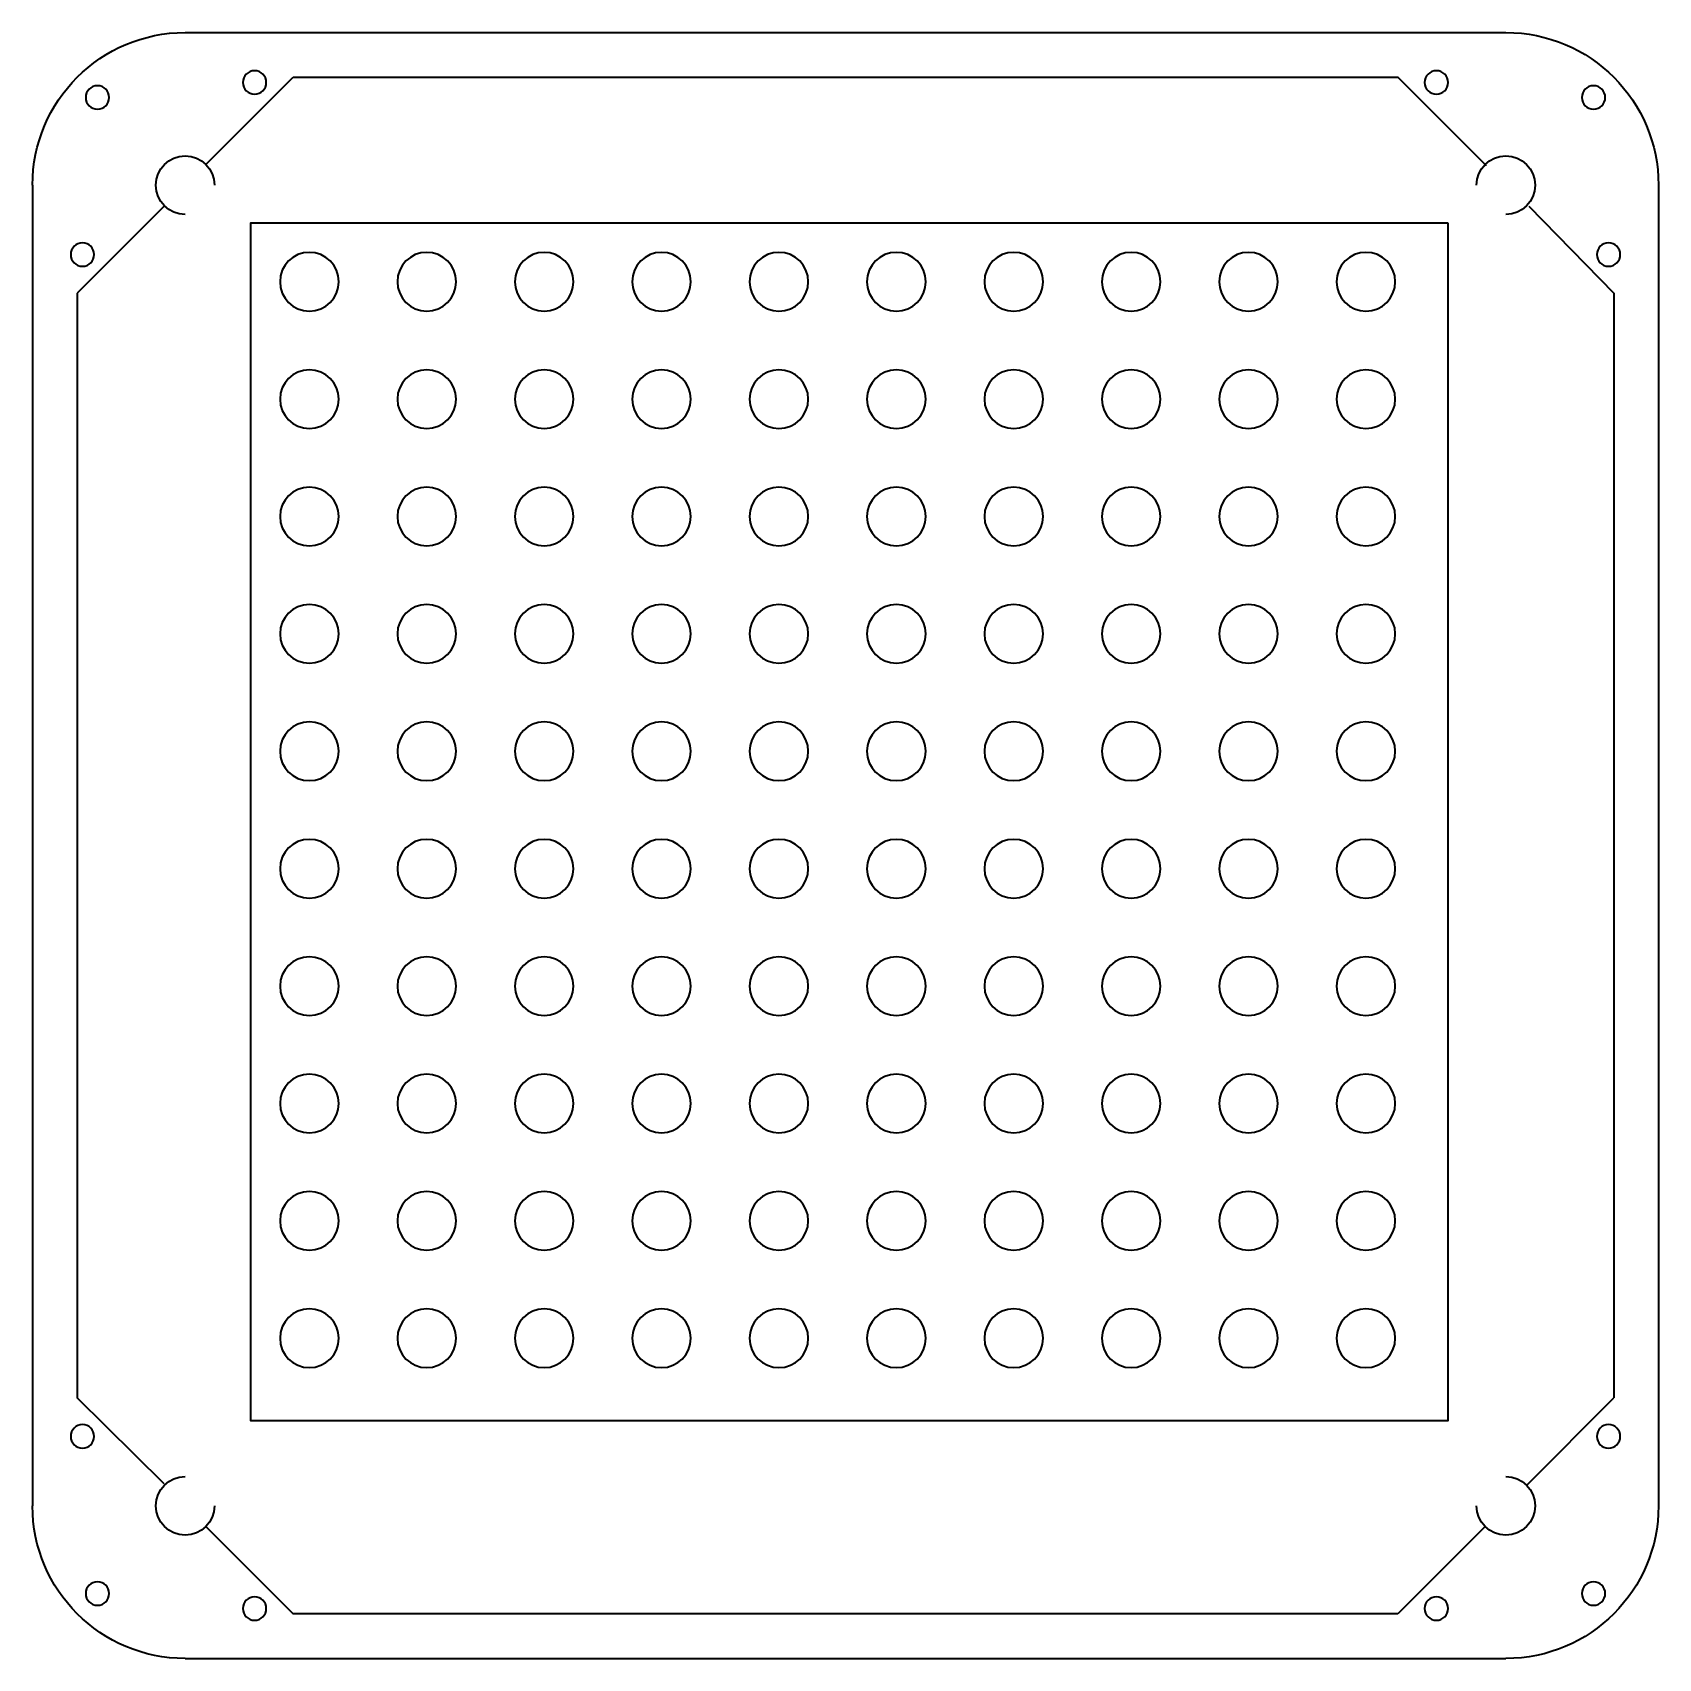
# Model space of a CAD drawing. Header units: centimetres. Extents: x 0.4 to 28.1, y -28 to -0.3.
import ezdxf

# ---------------------------------------------------------------- set-up
doc = ezdxf.new("R2010")
doc.units = ezdxf.units.CM
doc.header["$MEASUREMENT"] = 0
doc.layers.add('Capa 1', color=7, linetype='Continuous')

# ---------------------------------------------------------------- blocks, each defined once
blk = doc.blocks.new('block 2')
at = {"layer": 'Capa 1', "color": 1, "lineweight": 35, "true_color": 0xff0000}
blk.add_lwpolyline([(24.536, -3.585), (4.136, -3.585), (4.136, -23.985), (24.536, -23.985), (24.536, -3.585)], dxfattribs=at)
blk = doc.blocks.new('block 3')
at = {"layer": 'Capa 1', "color": 1, "lineweight": 35, "true_color": 0xff0000}
blk.add_open_spline([(4.636, -4.585), (4.636, -4.309), (4.86, -4.085), (5.136, -4.085), (5.412, -4.085), (5.636, -4.309), (5.636, -4.585), (5.636, -4.861), (5.412, -5.085), (5.136, -5.085), (4.86, -5.085), (4.636, -4.861), (4.636, -4.585), (4.636, -4.585), (4.636, -4.585), (4.636, -4.585)], degree=3, knots=[0, 0, 0, 0, 1, 1, 1, 2, 2, 2, 3, 3, 3, 4, 4, 4, 5, 5, 5, 5], dxfattribs=at)
blk = doc.blocks.new('block 4')
at = {"layer": 'Capa 1', "color": 1, "lineweight": 35, "true_color": 0xff0000}
blk.add_open_spline([(6.636, -4.585), (6.636, -4.309), (6.86, -4.085), (7.136, -4.085), (7.412, -4.085), (7.636, -4.309), (7.636, -4.585), (7.636, -4.861), (7.412, -5.085), (7.136, -5.085), (6.86, -5.085), (6.636, -4.861), (6.636, -4.585), (6.636, -4.585), (6.636, -4.585), (6.636, -4.585)], degree=3, knots=[0, 0, 0, 0, 1, 1, 1, 2, 2, 2, 3, 3, 3, 4, 4, 4, 5, 5, 5, 5], dxfattribs=at)
blk = doc.blocks.new('block 5')
at = {"layer": 'Capa 1', "color": 1, "lineweight": 35, "true_color": 0xff0000}
blk.add_open_spline([(8.636, -4.585), (8.636, -4.309), (8.86, -4.085), (9.136, -4.085), (9.412, -4.085), (9.636, -4.309), (9.636, -4.585), (9.636, -4.861), (9.412, -5.085), (9.136, -5.085), (8.86, -5.085), (8.636, -4.861), (8.636, -4.585), (8.636, -4.585), (8.636, -4.585), (8.636, -4.585)], degree=3, knots=[0, 0, 0, 0, 1, 1, 1, 2, 2, 2, 3, 3, 3, 4, 4, 4, 5, 5, 5, 5], dxfattribs=at)
blk = doc.blocks.new('block 6')
at = {"layer": 'Capa 1', "color": 1, "lineweight": 35, "true_color": 0xff0000}
blk.add_open_spline([(10.636, -4.585), (10.636, -4.309), (10.86, -4.085), (11.136, -4.085), (11.412, -4.085), (11.636, -4.309), (11.636, -4.585), (11.636, -4.861), (11.412, -5.085), (11.136, -5.085), (10.86, -5.085), (10.636, -4.861), (10.636, -4.585), (10.636, -4.585), (10.636, -4.585), (10.636, -4.585)], degree=3, knots=[0, 0, 0, 0, 1, 1, 1, 2, 2, 2, 3, 3, 3, 4, 4, 4, 5, 5, 5, 5], dxfattribs=at)
blk = doc.blocks.new('block 7')
at = {"layer": 'Capa 1', "color": 1, "lineweight": 35, "true_color": 0xff0000}
blk.add_open_spline([(12.636, -4.585), (12.636, -4.309), (12.86, -4.085), (13.136, -4.085), (13.412, -4.085), (13.636, -4.309), (13.636, -4.585), (13.636, -4.861), (13.412, -5.085), (13.136, -5.085), (12.86, -5.085), (12.636, -4.861), (12.636, -4.585), (12.636, -4.585), (12.636, -4.585), (12.636, -4.585)], degree=3, knots=[0, 0, 0, 0, 1, 1, 1, 2, 2, 2, 3, 3, 3, 4, 4, 4, 5, 5, 5, 5], dxfattribs=at)
blk = doc.blocks.new('block 8')
at = {"layer": 'Capa 1', "color": 1, "lineweight": 35, "true_color": 0xff0000}
blk.add_open_spline([(14.636, -4.585), (14.636, -4.309), (14.86, -4.085), (15.136, -4.085), (15.412, -4.085), (15.636, -4.309), (15.636, -4.585), (15.636, -4.861), (15.412, -5.085), (15.136, -5.085), (14.86, -5.085), (14.636, -4.861), (14.636, -4.585), (14.636, -4.585), (14.636, -4.585), (14.636, -4.585)], degree=3, knots=[0, 0, 0, 0, 1, 1, 1, 2, 2, 2, 3, 3, 3, 4, 4, 4, 5, 5, 5, 5], dxfattribs=at)
blk = doc.blocks.new('block 9')
at = {"layer": 'Capa 1', "color": 1, "lineweight": 35, "true_color": 0xff0000}
blk.add_open_spline([(16.636, -4.585), (16.636, -4.309), (16.86, -4.085), (17.136, -4.085), (17.412, -4.085), (17.636, -4.309), (17.636, -4.585), (17.636, -4.861), (17.412, -5.085), (17.136, -5.085), (16.86, -5.085), (16.636, -4.861), (16.636, -4.585), (16.636, -4.585), (16.636, -4.585), (16.636, -4.585)], degree=3, knots=[0, 0, 0, 0, 1, 1, 1, 2, 2, 2, 3, 3, 3, 4, 4, 4, 5, 5, 5, 5], dxfattribs=at)
blk = doc.blocks.new('block 10')
at = {"layer": 'Capa 1', "color": 1, "lineweight": 35, "true_color": 0xff0000}
blk.add_open_spline([(18.636, -4.585), (18.636, -4.309), (18.86, -4.085), (19.136, -4.085), (19.412, -4.085), (19.636, -4.309), (19.636, -4.585), (19.636, -4.861), (19.412, -5.085), (19.136, -5.085), (18.86, -5.085), (18.636, -4.861), (18.636, -4.585), (18.636, -4.585), (18.636, -4.585), (18.636, -4.585)], degree=3, knots=[0, 0, 0, 0, 1, 1, 1, 2, 2, 2, 3, 3, 3, 4, 4, 4, 5, 5, 5, 5], dxfattribs=at)
blk = doc.blocks.new('block 11')
at = {"layer": 'Capa 1', "color": 1, "lineweight": 35, "true_color": 0xff0000}
blk.add_open_spline([(20.636, -4.585), (20.636, -4.309), (20.86, -4.085), (21.136, -4.085), (21.412, -4.085), (21.636, -4.309), (21.636, -4.585), (21.636, -4.861), (21.412, -5.085), (21.136, -5.085), (20.86, -5.085), (20.636, -4.861), (20.636, -4.585), (20.636, -4.585), (20.636, -4.585), (20.636, -4.585)], degree=3, knots=[0, 0, 0, 0, 1, 1, 1, 2, 2, 2, 3, 3, 3, 4, 4, 4, 5, 5, 5, 5], dxfattribs=at)
blk = doc.blocks.new('block 12')
at = {"layer": 'Capa 1', "color": 1, "lineweight": 35, "true_color": 0xff0000}
blk.add_open_spline([(22.636, -4.585), (22.636, -4.309), (22.86, -4.085), (23.136, -4.085), (23.412, -4.085), (23.636, -4.309), (23.636, -4.585), (23.636, -4.861), (23.412, -5.085), (23.136, -5.085), (22.86, -5.085), (22.636, -4.861), (22.636, -4.585), (22.636, -4.585), (22.636, -4.585), (22.636, -4.585)], degree=3, knots=[0, 0, 0, 0, 1, 1, 1, 2, 2, 2, 3, 3, 3, 4, 4, 4, 5, 5, 5, 5], dxfattribs=at)
blk = doc.blocks.new('block 13')
at = {"layer": 'Capa 1', "color": 1, "lineweight": 35, "true_color": 0xff0000}
blk.add_open_spline([(4.636, -6.585), (4.636, -6.309), (4.86, -6.085), (5.136, -6.085), (5.412, -6.085), (5.636, -6.309), (5.636, -6.585), (5.636, -6.861), (5.412, -7.085), (5.136, -7.085), (4.86, -7.085), (4.636, -6.861), (4.636, -6.585), (4.636, -6.585), (4.636, -6.585), (4.636, -6.585)], degree=3, knots=[0, 0, 0, 0, 1, 1, 1, 2, 2, 2, 3, 3, 3, 4, 4, 4, 5, 5, 5, 5], dxfattribs=at)
blk = doc.blocks.new('block 14')
at = {"layer": 'Capa 1', "color": 1, "lineweight": 35, "true_color": 0xff0000}
blk.add_open_spline([(6.636, -6.585), (6.636, -6.309), (6.86, -6.085), (7.136, -6.085), (7.412, -6.085), (7.636, -6.309), (7.636, -6.585), (7.636, -6.861), (7.412, -7.085), (7.136, -7.085), (6.86, -7.085), (6.636, -6.861), (6.636, -6.585), (6.636, -6.585), (6.636, -6.585), (6.636, -6.585)], degree=3, knots=[0, 0, 0, 0, 1, 1, 1, 2, 2, 2, 3, 3, 3, 4, 4, 4, 5, 5, 5, 5], dxfattribs=at)
blk = doc.blocks.new('block 15')
at = {"layer": 'Capa 1', "color": 1, "lineweight": 35, "true_color": 0xff0000}
blk.add_open_spline([(8.636, -6.585), (8.636, -6.309), (8.86, -6.085), (9.136, -6.085), (9.412, -6.085), (9.636, -6.309), (9.636, -6.585), (9.636, -6.861), (9.412, -7.085), (9.136, -7.085), (8.86, -7.085), (8.636, -6.861), (8.636, -6.585), (8.636, -6.585), (8.636, -6.585), (8.636, -6.585)], degree=3, knots=[0, 0, 0, 0, 1, 1, 1, 2, 2, 2, 3, 3, 3, 4, 4, 4, 5, 5, 5, 5], dxfattribs=at)
blk = doc.blocks.new('block 16')
at = {"layer": 'Capa 1', "color": 1, "lineweight": 35, "true_color": 0xff0000}
blk.add_open_spline([(10.636, -6.585), (10.636, -6.309), (10.86, -6.085), (11.136, -6.085), (11.412, -6.085), (11.636, -6.309), (11.636, -6.585), (11.636, -6.861), (11.412, -7.085), (11.136, -7.085), (10.86, -7.085), (10.636, -6.861), (10.636, -6.585), (10.636, -6.585), (10.636, -6.585), (10.636, -6.585)], degree=3, knots=[0, 0, 0, 0, 1, 1, 1, 2, 2, 2, 3, 3, 3, 4, 4, 4, 5, 5, 5, 5], dxfattribs=at)
blk = doc.blocks.new('block 17')
at = {"layer": 'Capa 1', "color": 1, "lineweight": 35, "true_color": 0xff0000}
blk.add_open_spline([(12.636, -6.585), (12.636, -6.309), (12.86, -6.085), (13.136, -6.085), (13.412, -6.085), (13.636, -6.309), (13.636, -6.585), (13.636, -6.861), (13.412, -7.085), (13.136, -7.085), (12.86, -7.085), (12.636, -6.861), (12.636, -6.585), (12.636, -6.585), (12.636, -6.585), (12.636, -6.585)], degree=3, knots=[0, 0, 0, 0, 1, 1, 1, 2, 2, 2, 3, 3, 3, 4, 4, 4, 5, 5, 5, 5], dxfattribs=at)
blk = doc.blocks.new('block 18')
at = {"layer": 'Capa 1', "color": 1, "lineweight": 35, "true_color": 0xff0000}
blk.add_open_spline([(14.636, -6.585), (14.636, -6.309), (14.86, -6.085), (15.136, -6.085), (15.412, -6.085), (15.636, -6.309), (15.636, -6.585), (15.636, -6.861), (15.412, -7.085), (15.136, -7.085), (14.86, -7.085), (14.636, -6.861), (14.636, -6.585), (14.636, -6.585), (14.636, -6.585), (14.636, -6.585)], degree=3, knots=[0, 0, 0, 0, 1, 1, 1, 2, 2, 2, 3, 3, 3, 4, 4, 4, 5, 5, 5, 5], dxfattribs=at)
blk = doc.blocks.new('block 19')
at = {"layer": 'Capa 1', "color": 1, "lineweight": 35, "true_color": 0xff0000}
blk.add_open_spline([(16.636, -6.585), (16.636, -6.309), (16.86, -6.085), (17.136, -6.085), (17.412, -6.085), (17.636, -6.309), (17.636, -6.585), (17.636, -6.861), (17.412, -7.085), (17.136, -7.085), (16.86, -7.085), (16.636, -6.861), (16.636, -6.585), (16.636, -6.585), (16.636, -6.585), (16.636, -6.585)], degree=3, knots=[0, 0, 0, 0, 1, 1, 1, 2, 2, 2, 3, 3, 3, 4, 4, 4, 5, 5, 5, 5], dxfattribs=at)
blk = doc.blocks.new('block 20')
at = {"layer": 'Capa 1', "color": 1, "lineweight": 35, "true_color": 0xff0000}
blk.add_open_spline([(18.636, -6.585), (18.636, -6.309), (18.86, -6.085), (19.136, -6.085), (19.412, -6.085), (19.636, -6.309), (19.636, -6.585), (19.636, -6.861), (19.412, -7.085), (19.136, -7.085), (18.86, -7.085), (18.636, -6.861), (18.636, -6.585), (18.636, -6.585), (18.636, -6.585), (18.636, -6.585)], degree=3, knots=[0, 0, 0, 0, 1, 1, 1, 2, 2, 2, 3, 3, 3, 4, 4, 4, 5, 5, 5, 5], dxfattribs=at)
blk = doc.blocks.new('block 21')
at = {"layer": 'Capa 1', "color": 1, "lineweight": 35, "true_color": 0xff0000}
blk.add_open_spline([(20.636, -6.585), (20.636, -6.309), (20.86, -6.085), (21.136, -6.085), (21.412, -6.085), (21.636, -6.309), (21.636, -6.585), (21.636, -6.861), (21.412, -7.085), (21.136, -7.085), (20.86, -7.085), (20.636, -6.861), (20.636, -6.585), (20.636, -6.585), (20.636, -6.585), (20.636, -6.585)], degree=3, knots=[0, 0, 0, 0, 1, 1, 1, 2, 2, 2, 3, 3, 3, 4, 4, 4, 5, 5, 5, 5], dxfattribs=at)
blk = doc.blocks.new('block 22')
at = {"layer": 'Capa 1', "color": 1, "lineweight": 35, "true_color": 0xff0000}
blk.add_open_spline([(22.636, -6.585), (22.636, -6.309), (22.86, -6.085), (23.136, -6.085), (23.412, -6.085), (23.636, -6.309), (23.636, -6.585), (23.636, -6.861), (23.412, -7.085), (23.136, -7.085), (22.86, -7.085), (22.636, -6.861), (22.636, -6.585), (22.636, -6.585), (22.636, -6.585), (22.636, -6.585)], degree=3, knots=[0, 0, 0, 0, 1, 1, 1, 2, 2, 2, 3, 3, 3, 4, 4, 4, 5, 5, 5, 5], dxfattribs=at)
blk = doc.blocks.new('block 23')
at = {"layer": 'Capa 1', "color": 1, "lineweight": 35, "true_color": 0xff0000}
blk.add_open_spline([(4.636, -8.585), (4.636, -8.309), (4.86, -8.085), (5.136, -8.085), (5.412, -8.085), (5.636, -8.309), (5.636, -8.585), (5.636, -8.861), (5.412, -9.085), (5.136, -9.085), (4.86, -9.085), (4.636, -8.861), (4.636, -8.585), (4.636, -8.585), (4.636, -8.585), (4.636, -8.585)], degree=3, knots=[0, 0, 0, 0, 1, 1, 1, 2, 2, 2, 3, 3, 3, 4, 4, 4, 5, 5, 5, 5], dxfattribs=at)
blk = doc.blocks.new('block 24')
at = {"layer": 'Capa 1', "color": 1, "lineweight": 35, "true_color": 0xff0000}
blk.add_open_spline([(6.636, -8.585), (6.636, -8.309), (6.86, -8.085), (7.136, -8.085), (7.412, -8.085), (7.636, -8.309), (7.636, -8.585), (7.636, -8.861), (7.412, -9.085), (7.136, -9.085), (6.86, -9.085), (6.636, -8.861), (6.636, -8.585), (6.636, -8.585), (6.636, -8.585), (6.636, -8.585)], degree=3, knots=[0, 0, 0, 0, 1, 1, 1, 2, 2, 2, 3, 3, 3, 4, 4, 4, 5, 5, 5, 5], dxfattribs=at)
blk = doc.blocks.new('block 25')
at = {"layer": 'Capa 1', "color": 1, "lineweight": 35, "true_color": 0xff0000}
blk.add_open_spline([(8.636, -8.585), (8.636, -8.309), (8.86, -8.085), (9.136, -8.085), (9.412, -8.085), (9.636, -8.309), (9.636, -8.585), (9.636, -8.861), (9.412, -9.085), (9.136, -9.085), (8.86, -9.085), (8.636, -8.861), (8.636, -8.585), (8.636, -8.585), (8.636, -8.585), (8.636, -8.585)], degree=3, knots=[0, 0, 0, 0, 1, 1, 1, 2, 2, 2, 3, 3, 3, 4, 4, 4, 5, 5, 5, 5], dxfattribs=at)
blk = doc.blocks.new('block 26')
at = {"layer": 'Capa 1', "color": 1, "lineweight": 35, "true_color": 0xff0000}
blk.add_open_spline([(10.636, -8.585), (10.636, -8.309), (10.86, -8.085), (11.136, -8.085), (11.412, -8.085), (11.636, -8.309), (11.636, -8.585), (11.636, -8.861), (11.412, -9.085), (11.136, -9.085), (10.86, -9.085), (10.636, -8.861), (10.636, -8.585), (10.636, -8.585), (10.636, -8.585), (10.636, -8.585)], degree=3, knots=[0, 0, 0, 0, 1, 1, 1, 2, 2, 2, 3, 3, 3, 4, 4, 4, 5, 5, 5, 5], dxfattribs=at)
blk = doc.blocks.new('block 27')
at = {"layer": 'Capa 1', "color": 1, "lineweight": 35, "true_color": 0xff0000}
blk.add_open_spline([(12.636, -8.585), (12.636, -8.309), (12.86, -8.085), (13.136, -8.085), (13.412, -8.085), (13.636, -8.309), (13.636, -8.585), (13.636, -8.861), (13.412, -9.085), (13.136, -9.085), (12.86, -9.085), (12.636, -8.861), (12.636, -8.585), (12.636, -8.585), (12.636, -8.585), (12.636, -8.585)], degree=3, knots=[0, 0, 0, 0, 1, 1, 1, 2, 2, 2, 3, 3, 3, 4, 4, 4, 5, 5, 5, 5], dxfattribs=at)
blk = doc.blocks.new('block 28')
at = {"layer": 'Capa 1', "color": 1, "lineweight": 35, "true_color": 0xff0000}
blk.add_open_spline([(14.636, -8.585), (14.636, -8.309), (14.86, -8.085), (15.136, -8.085), (15.412, -8.085), (15.636, -8.309), (15.636, -8.585), (15.636, -8.861), (15.412, -9.085), (15.136, -9.085), (14.86, -9.085), (14.636, -8.861), (14.636, -8.585), (14.636, -8.585), (14.636, -8.585), (14.636, -8.585)], degree=3, knots=[0, 0, 0, 0, 1, 1, 1, 2, 2, 2, 3, 3, 3, 4, 4, 4, 5, 5, 5, 5], dxfattribs=at)
blk = doc.blocks.new('block 29')
at = {"layer": 'Capa 1', "color": 1, "lineweight": 35, "true_color": 0xff0000}
blk.add_open_spline([(16.636, -8.585), (16.636, -8.309), (16.86, -8.085), (17.136, -8.085), (17.412, -8.085), (17.636, -8.309), (17.636, -8.585), (17.636, -8.861), (17.412, -9.085), (17.136, -9.085), (16.86, -9.085), (16.636, -8.861), (16.636, -8.585), (16.636, -8.585), (16.636, -8.585), (16.636, -8.585)], degree=3, knots=[0, 0, 0, 0, 1, 1, 1, 2, 2, 2, 3, 3, 3, 4, 4, 4, 5, 5, 5, 5], dxfattribs=at)
blk = doc.blocks.new('block 30')
at = {"layer": 'Capa 1', "color": 1, "lineweight": 35, "true_color": 0xff0000}
blk.add_open_spline([(18.636, -8.585), (18.636, -8.309), (18.86, -8.085), (19.136, -8.085), (19.412, -8.085), (19.636, -8.309), (19.636, -8.585), (19.636, -8.861), (19.412, -9.085), (19.136, -9.085), (18.86, -9.085), (18.636, -8.861), (18.636, -8.585), (18.636, -8.585), (18.636, -8.585), (18.636, -8.585)], degree=3, knots=[0, 0, 0, 0, 1, 1, 1, 2, 2, 2, 3, 3, 3, 4, 4, 4, 5, 5, 5, 5], dxfattribs=at)
blk = doc.blocks.new('block 31')
at = {"layer": 'Capa 1', "color": 1, "lineweight": 35, "true_color": 0xff0000}
blk.add_open_spline([(20.636, -8.585), (20.636, -8.309), (20.86, -8.085), (21.136, -8.085), (21.412, -8.085), (21.636, -8.309), (21.636, -8.585), (21.636, -8.861), (21.412, -9.085), (21.136, -9.085), (20.86, -9.085), (20.636, -8.861), (20.636, -8.585), (20.636, -8.585), (20.636, -8.585), (20.636, -8.585)], degree=3, knots=[0, 0, 0, 0, 1, 1, 1, 2, 2, 2, 3, 3, 3, 4, 4, 4, 5, 5, 5, 5], dxfattribs=at)
blk = doc.blocks.new('block 32')
at = {"layer": 'Capa 1', "color": 1, "lineweight": 35, "true_color": 0xff0000}
blk.add_open_spline([(22.636, -8.585), (22.636, -8.309), (22.86, -8.085), (23.136, -8.085), (23.412, -8.085), (23.636, -8.309), (23.636, -8.585), (23.636, -8.861), (23.412, -9.085), (23.136, -9.085), (22.86, -9.085), (22.636, -8.861), (22.636, -8.585), (22.636, -8.585), (22.636, -8.585), (22.636, -8.585)], degree=3, knots=[0, 0, 0, 0, 1, 1, 1, 2, 2, 2, 3, 3, 3, 4, 4, 4, 5, 5, 5, 5], dxfattribs=at)
blk = doc.blocks.new('block 33')
at = {"layer": 'Capa 1', "color": 1, "lineweight": 35, "true_color": 0xff0000}
blk.add_open_spline([(4.636, -10.585), (4.636, -10.309), (4.86, -10.085), (5.136, -10.085), (5.412, -10.085), (5.636, -10.309), (5.636, -10.585), (5.636, -10.861), (5.412, -11.085), (5.136, -11.085), (4.86, -11.085), (4.636, -10.861), (4.636, -10.585), (4.636, -10.585), (4.636, -10.585), (4.636, -10.585)], degree=3, knots=[0, 0, 0, 0, 1, 1, 1, 2, 2, 2, 3, 3, 3, 4, 4, 4, 5, 5, 5, 5], dxfattribs=at)
blk = doc.blocks.new('block 34')
at = {"layer": 'Capa 1', "color": 1, "lineweight": 35, "true_color": 0xff0000}
blk.add_open_spline([(6.636, -10.585), (6.636, -10.309), (6.86, -10.085), (7.136, -10.085), (7.412, -10.085), (7.636, -10.309), (7.636, -10.585), (7.636, -10.861), (7.412, -11.085), (7.136, -11.085), (6.86, -11.085), (6.636, -10.861), (6.636, -10.585), (6.636, -10.585), (6.636, -10.585), (6.636, -10.585)], degree=3, knots=[0, 0, 0, 0, 1, 1, 1, 2, 2, 2, 3, 3, 3, 4, 4, 4, 5, 5, 5, 5], dxfattribs=at)
blk = doc.blocks.new('block 35')
at = {"layer": 'Capa 1', "color": 1, "lineweight": 35, "true_color": 0xff0000}
blk.add_open_spline([(8.636, -10.585), (8.636, -10.309), (8.86, -10.085), (9.136, -10.085), (9.412, -10.085), (9.636, -10.309), (9.636, -10.585), (9.636, -10.861), (9.412, -11.085), (9.136, -11.085), (8.86, -11.085), (8.636, -10.861), (8.636, -10.585), (8.636, -10.585), (8.636, -10.585), (8.636, -10.585)], degree=3, knots=[0, 0, 0, 0, 1, 1, 1, 2, 2, 2, 3, 3, 3, 4, 4, 4, 5, 5, 5, 5], dxfattribs=at)
blk = doc.blocks.new('block 36')
at = {"layer": 'Capa 1', "color": 1, "lineweight": 35, "true_color": 0xff0000}
blk.add_open_spline([(10.636, -10.585), (10.636, -10.309), (10.86, -10.085), (11.136, -10.085), (11.412, -10.085), (11.636, -10.309), (11.636, -10.585), (11.636, -10.861), (11.412, -11.085), (11.136, -11.085), (10.86, -11.085), (10.636, -10.861), (10.636, -10.585), (10.636, -10.585), (10.636, -10.585), (10.636, -10.585)], degree=3, knots=[0, 0, 0, 0, 1, 1, 1, 2, 2, 2, 3, 3, 3, 4, 4, 4, 5, 5, 5, 5], dxfattribs=at)
blk = doc.blocks.new('block 37')
at = {"layer": 'Capa 1', "color": 1, "lineweight": 35, "true_color": 0xff0000}
blk.add_open_spline([(12.636, -10.585), (12.636, -10.309), (12.86, -10.085), (13.136, -10.085), (13.412, -10.085), (13.636, -10.309), (13.636, -10.585), (13.636, -10.861), (13.412, -11.085), (13.136, -11.085), (12.86, -11.085), (12.636, -10.861), (12.636, -10.585), (12.636, -10.585), (12.636, -10.585), (12.636, -10.585)], degree=3, knots=[0, 0, 0, 0, 1, 1, 1, 2, 2, 2, 3, 3, 3, 4, 4, 4, 5, 5, 5, 5], dxfattribs=at)
blk = doc.blocks.new('block 38')
at = {"layer": 'Capa 1', "color": 1, "lineweight": 35, "true_color": 0xff0000}
blk.add_open_spline([(14.636, -10.585), (14.636, -10.309), (14.86, -10.085), (15.136, -10.085), (15.412, -10.085), (15.636, -10.309), (15.636, -10.585), (15.636, -10.861), (15.412, -11.085), (15.136, -11.085), (14.86, -11.085), (14.636, -10.861), (14.636, -10.585), (14.636, -10.585), (14.636, -10.585), (14.636, -10.585)], degree=3, knots=[0, 0, 0, 0, 1, 1, 1, 2, 2, 2, 3, 3, 3, 4, 4, 4, 5, 5, 5, 5], dxfattribs=at)
blk = doc.blocks.new('block 39')
at = {"layer": 'Capa 1', "color": 1, "lineweight": 35, "true_color": 0xff0000}
blk.add_open_spline([(16.636, -10.585), (16.636, -10.309), (16.86, -10.085), (17.136, -10.085), (17.412, -10.085), (17.636, -10.309), (17.636, -10.585), (17.636, -10.861), (17.412, -11.085), (17.136, -11.085), (16.86, -11.085), (16.636, -10.861), (16.636, -10.585), (16.636, -10.585), (16.636, -10.585), (16.636, -10.585)], degree=3, knots=[0, 0, 0, 0, 1, 1, 1, 2, 2, 2, 3, 3, 3, 4, 4, 4, 5, 5, 5, 5], dxfattribs=at)
blk = doc.blocks.new('block 40')
at = {"layer": 'Capa 1', "color": 1, "lineweight": 35, "true_color": 0xff0000}
blk.add_open_spline([(18.636, -10.585), (18.636, -10.309), (18.86, -10.085), (19.136, -10.085), (19.412, -10.085), (19.636, -10.309), (19.636, -10.585), (19.636, -10.861), (19.412, -11.085), (19.136, -11.085), (18.86, -11.085), (18.636, -10.861), (18.636, -10.585), (18.636, -10.585), (18.636, -10.585), (18.636, -10.585)], degree=3, knots=[0, 0, 0, 0, 1, 1, 1, 2, 2, 2, 3, 3, 3, 4, 4, 4, 5, 5, 5, 5], dxfattribs=at)
blk = doc.blocks.new('block 41')
at = {"layer": 'Capa 1', "color": 1, "lineweight": 35, "true_color": 0xff0000}
blk.add_open_spline([(20.636, -10.585), (20.636, -10.309), (20.86, -10.085), (21.136, -10.085), (21.412, -10.085), (21.636, -10.309), (21.636, -10.585), (21.636, -10.861), (21.412, -11.085), (21.136, -11.085), (20.86, -11.085), (20.636, -10.861), (20.636, -10.585), (20.636, -10.585), (20.636, -10.585), (20.636, -10.585)], degree=3, knots=[0, 0, 0, 0, 1, 1, 1, 2, 2, 2, 3, 3, 3, 4, 4, 4, 5, 5, 5, 5], dxfattribs=at)
blk = doc.blocks.new('block 42')
at = {"layer": 'Capa 1', "color": 1, "lineweight": 35, "true_color": 0xff0000}
blk.add_open_spline([(22.636, -10.585), (22.636, -10.309), (22.86, -10.085), (23.136, -10.085), (23.412, -10.085), (23.636, -10.309), (23.636, -10.585), (23.636, -10.861), (23.412, -11.085), (23.136, -11.085), (22.86, -11.085), (22.636, -10.861), (22.636, -10.585), (22.636, -10.585), (22.636, -10.585), (22.636, -10.585)], degree=3, knots=[0, 0, 0, 0, 1, 1, 1, 2, 2, 2, 3, 3, 3, 4, 4, 4, 5, 5, 5, 5], dxfattribs=at)
blk = doc.blocks.new('block 43')
at = {"layer": 'Capa 1', "color": 1, "lineweight": 35, "true_color": 0xff0000}
blk.add_open_spline([(4.636, -12.585), (4.636, -12.309), (4.86, -12.085), (5.136, -12.085), (5.412, -12.085), (5.636, -12.309), (5.636, -12.585), (5.636, -12.861), (5.412, -13.085), (5.136, -13.085), (4.86, -13.085), (4.636, -12.861), (4.636, -12.585), (4.636, -12.585), (4.636, -12.585), (4.636, -12.585)], degree=3, knots=[0, 0, 0, 0, 1, 1, 1, 2, 2, 2, 3, 3, 3, 4, 4, 4, 5, 5, 5, 5], dxfattribs=at)
blk = doc.blocks.new('block 44')
at = {"layer": 'Capa 1', "color": 1, "lineweight": 35, "true_color": 0xff0000}
blk.add_open_spline([(6.636, -12.585), (6.636, -12.309), (6.86, -12.085), (7.136, -12.085), (7.412, -12.085), (7.636, -12.309), (7.636, -12.585), (7.636, -12.861), (7.412, -13.085), (7.136, -13.085), (6.86, -13.085), (6.636, -12.861), (6.636, -12.585), (6.636, -12.585), (6.636, -12.585), (6.636, -12.585)], degree=3, knots=[0, 0, 0, 0, 1, 1, 1, 2, 2, 2, 3, 3, 3, 4, 4, 4, 5, 5, 5, 5], dxfattribs=at)
blk = doc.blocks.new('block 45')
at = {"layer": 'Capa 1', "color": 1, "lineweight": 35, "true_color": 0xff0000}
blk.add_open_spline([(8.636, -12.585), (8.636, -12.309), (8.86, -12.085), (9.136, -12.085), (9.412, -12.085), (9.636, -12.309), (9.636, -12.585), (9.636, -12.861), (9.412, -13.085), (9.136, -13.085), (8.86, -13.085), (8.636, -12.861), (8.636, -12.585), (8.636, -12.585), (8.636, -12.585), (8.636, -12.585)], degree=3, knots=[0, 0, 0, 0, 1, 1, 1, 2, 2, 2, 3, 3, 3, 4, 4, 4, 5, 5, 5, 5], dxfattribs=at)
blk = doc.blocks.new('block 46')
at = {"layer": 'Capa 1', "color": 1, "lineweight": 35, "true_color": 0xff0000}
blk.add_open_spline([(10.636, -12.585), (10.636, -12.309), (10.86, -12.085), (11.136, -12.085), (11.412, -12.085), (11.636, -12.309), (11.636, -12.585), (11.636, -12.861), (11.412, -13.085), (11.136, -13.085), (10.86, -13.085), (10.636, -12.861), (10.636, -12.585), (10.636, -12.585), (10.636, -12.585), (10.636, -12.585)], degree=3, knots=[0, 0, 0, 0, 1, 1, 1, 2, 2, 2, 3, 3, 3, 4, 4, 4, 5, 5, 5, 5], dxfattribs=at)
blk = doc.blocks.new('block 47')
at = {"layer": 'Capa 1', "color": 1, "lineweight": 35, "true_color": 0xff0000}
blk.add_open_spline([(12.636, -12.585), (12.636, -12.309), (12.86, -12.085), (13.136, -12.085), (13.412, -12.085), (13.636, -12.309), (13.636, -12.585), (13.636, -12.861), (13.412, -13.085), (13.136, -13.085), (12.86, -13.085), (12.636, -12.861), (12.636, -12.585), (12.636, -12.585), (12.636, -12.585), (12.636, -12.585)], degree=3, knots=[0, 0, 0, 0, 1, 1, 1, 2, 2, 2, 3, 3, 3, 4, 4, 4, 5, 5, 5, 5], dxfattribs=at)
blk = doc.blocks.new('block 48')
at = {"layer": 'Capa 1', "color": 1, "lineweight": 35, "true_color": 0xff0000}
blk.add_open_spline([(14.636, -12.585), (14.636, -12.309), (14.86, -12.085), (15.136, -12.085), (15.412, -12.085), (15.636, -12.309), (15.636, -12.585), (15.636, -12.861), (15.412, -13.085), (15.136, -13.085), (14.86, -13.085), (14.636, -12.861), (14.636, -12.585), (14.636, -12.585), (14.636, -12.585), (14.636, -12.585)], degree=3, knots=[0, 0, 0, 0, 1, 1, 1, 2, 2, 2, 3, 3, 3, 4, 4, 4, 5, 5, 5, 5], dxfattribs=at)
blk = doc.blocks.new('block 49')
at = {"layer": 'Capa 1', "color": 1, "lineweight": 35, "true_color": 0xff0000}
blk.add_open_spline([(16.636, -12.585), (16.636, -12.309), (16.86, -12.085), (17.136, -12.085), (17.412, -12.085), (17.636, -12.309), (17.636, -12.585), (17.636, -12.861), (17.412, -13.085), (17.136, -13.085), (16.86, -13.085), (16.636, -12.861), (16.636, -12.585), (16.636, -12.585), (16.636, -12.585), (16.636, -12.585)], degree=3, knots=[0, 0, 0, 0, 1, 1, 1, 2, 2, 2, 3, 3, 3, 4, 4, 4, 5, 5, 5, 5], dxfattribs=at)
blk = doc.blocks.new('block 50')
at = {"layer": 'Capa 1', "color": 1, "lineweight": 35, "true_color": 0xff0000}
blk.add_open_spline([(18.636, -12.585), (18.636, -12.309), (18.86, -12.085), (19.136, -12.085), (19.412, -12.085), (19.636, -12.309), (19.636, -12.585), (19.636, -12.861), (19.412, -13.085), (19.136, -13.085), (18.86, -13.085), (18.636, -12.861), (18.636, -12.585), (18.636, -12.585), (18.636, -12.585), (18.636, -12.585)], degree=3, knots=[0, 0, 0, 0, 1, 1, 1, 2, 2, 2, 3, 3, 3, 4, 4, 4, 5, 5, 5, 5], dxfattribs=at)
blk = doc.blocks.new('block 51')
at = {"layer": 'Capa 1', "color": 1, "lineweight": 35, "true_color": 0xff0000}
blk.add_open_spline([(20.636, -12.585), (20.636, -12.309), (20.86, -12.085), (21.136, -12.085), (21.412, -12.085), (21.636, -12.309), (21.636, -12.585), (21.636, -12.861), (21.412, -13.085), (21.136, -13.085), (20.86, -13.085), (20.636, -12.861), (20.636, -12.585), (20.636, -12.585), (20.636, -12.585), (20.636, -12.585)], degree=3, knots=[0, 0, 0, 0, 1, 1, 1, 2, 2, 2, 3, 3, 3, 4, 4, 4, 5, 5, 5, 5], dxfattribs=at)
blk = doc.blocks.new('block 52')
at = {"layer": 'Capa 1', "color": 1, "lineweight": 35, "true_color": 0xff0000}
blk.add_open_spline([(22.636, -12.585), (22.636, -12.309), (22.86, -12.085), (23.136, -12.085), (23.412, -12.085), (23.636, -12.309), (23.636, -12.585), (23.636, -12.861), (23.412, -13.085), (23.136, -13.085), (22.86, -13.085), (22.636, -12.861), (22.636, -12.585), (22.636, -12.585), (22.636, -12.585), (22.636, -12.585)], degree=3, knots=[0, 0, 0, 0, 1, 1, 1, 2, 2, 2, 3, 3, 3, 4, 4, 4, 5, 5, 5, 5], dxfattribs=at)
blk = doc.blocks.new('block 53')
at = {"layer": 'Capa 1', "color": 1, "lineweight": 35, "true_color": 0xff0000}
blk.add_open_spline([(4.636, -14.585), (4.636, -14.309), (4.86, -14.085), (5.136, -14.085), (5.412, -14.085), (5.636, -14.309), (5.636, -14.585), (5.636, -14.861), (5.412, -15.085), (5.136, -15.085), (4.86, -15.085), (4.636, -14.861), (4.636, -14.585), (4.636, -14.585), (4.636, -14.585), (4.636, -14.585)], degree=3, knots=[0, 0, 0, 0, 1, 1, 1, 2, 2, 2, 3, 3, 3, 4, 4, 4, 5, 5, 5, 5], dxfattribs=at)
blk = doc.blocks.new('block 54')
at = {"layer": 'Capa 1', "color": 1, "lineweight": 35, "true_color": 0xff0000}
blk.add_open_spline([(6.636, -14.585), (6.636, -14.309), (6.86, -14.085), (7.136, -14.085), (7.412, -14.085), (7.636, -14.309), (7.636, -14.585), (7.636, -14.861), (7.412, -15.085), (7.136, -15.085), (6.86, -15.085), (6.636, -14.861), (6.636, -14.585), (6.636, -14.585), (6.636, -14.585), (6.636, -14.585)], degree=3, knots=[0, 0, 0, 0, 1, 1, 1, 2, 2, 2, 3, 3, 3, 4, 4, 4, 5, 5, 5, 5], dxfattribs=at)
blk = doc.blocks.new('block 55')
at = {"layer": 'Capa 1', "color": 1, "lineweight": 35, "true_color": 0xff0000}
blk.add_open_spline([(8.636, -14.585), (8.636, -14.309), (8.86, -14.085), (9.136, -14.085), (9.412, -14.085), (9.636, -14.309), (9.636, -14.585), (9.636, -14.861), (9.412, -15.085), (9.136, -15.085), (8.86, -15.085), (8.636, -14.861), (8.636, -14.585), (8.636, -14.585), (8.636, -14.585), (8.636, -14.585)], degree=3, knots=[0, 0, 0, 0, 1, 1, 1, 2, 2, 2, 3, 3, 3, 4, 4, 4, 5, 5, 5, 5], dxfattribs=at)
blk = doc.blocks.new('block 56')
at = {"layer": 'Capa 1', "color": 1, "lineweight": 35, "true_color": 0xff0000}
blk.add_open_spline([(10.636, -14.585), (10.636, -14.309), (10.86, -14.085), (11.136, -14.085), (11.412, -14.085), (11.636, -14.309), (11.636, -14.585), (11.636, -14.861), (11.412, -15.085), (11.136, -15.085), (10.86, -15.085), (10.636, -14.861), (10.636, -14.585), (10.636, -14.585), (10.636, -14.585), (10.636, -14.585)], degree=3, knots=[0, 0, 0, 0, 1, 1, 1, 2, 2, 2, 3, 3, 3, 4, 4, 4, 5, 5, 5, 5], dxfattribs=at)
blk = doc.blocks.new('block 57')
at = {"layer": 'Capa 1', "color": 1, "lineweight": 35, "true_color": 0xff0000}
blk.add_open_spline([(12.636, -14.585), (12.636, -14.309), (12.86, -14.085), (13.136, -14.085), (13.412, -14.085), (13.636, -14.309), (13.636, -14.585), (13.636, -14.861), (13.412, -15.085), (13.136, -15.085), (12.86, -15.085), (12.636, -14.861), (12.636, -14.585), (12.636, -14.585), (12.636, -14.585), (12.636, -14.585)], degree=3, knots=[0, 0, 0, 0, 1, 1, 1, 2, 2, 2, 3, 3, 3, 4, 4, 4, 5, 5, 5, 5], dxfattribs=at)
blk = doc.blocks.new('block 58')
at = {"layer": 'Capa 1', "color": 1, "lineweight": 35, "true_color": 0xff0000}
blk.add_open_spline([(14.636, -14.585), (14.636, -14.309), (14.86, -14.085), (15.136, -14.085), (15.412, -14.085), (15.636, -14.309), (15.636, -14.585), (15.636, -14.861), (15.412, -15.085), (15.136, -15.085), (14.86, -15.085), (14.636, -14.861), (14.636, -14.585), (14.636, -14.585), (14.636, -14.585), (14.636, -14.585)], degree=3, knots=[0, 0, 0, 0, 1, 1, 1, 2, 2, 2, 3, 3, 3, 4, 4, 4, 5, 5, 5, 5], dxfattribs=at)
blk = doc.blocks.new('block 59')
at = {"layer": 'Capa 1', "color": 1, "lineweight": 35, "true_color": 0xff0000}
blk.add_open_spline([(16.636, -14.585), (16.636, -14.309), (16.86, -14.085), (17.136, -14.085), (17.412, -14.085), (17.636, -14.309), (17.636, -14.585), (17.636, -14.861), (17.412, -15.085), (17.136, -15.085), (16.86, -15.085), (16.636, -14.861), (16.636, -14.585), (16.636, -14.585), (16.636, -14.585), (16.636, -14.585)], degree=3, knots=[0, 0, 0, 0, 1, 1, 1, 2, 2, 2, 3, 3, 3, 4, 4, 4, 5, 5, 5, 5], dxfattribs=at)
blk = doc.blocks.new('block 60')
at = {"layer": 'Capa 1', "color": 1, "lineweight": 35, "true_color": 0xff0000}
blk.add_open_spline([(18.636, -14.585), (18.636, -14.309), (18.86, -14.085), (19.136, -14.085), (19.412, -14.085), (19.636, -14.309), (19.636, -14.585), (19.636, -14.861), (19.412, -15.085), (19.136, -15.085), (18.86, -15.085), (18.636, -14.861), (18.636, -14.585), (18.636, -14.585), (18.636, -14.585), (18.636, -14.585)], degree=3, knots=[0, 0, 0, 0, 1, 1, 1, 2, 2, 2, 3, 3, 3, 4, 4, 4, 5, 5, 5, 5], dxfattribs=at)
blk = doc.blocks.new('block 61')
at = {"layer": 'Capa 1', "color": 1, "lineweight": 35, "true_color": 0xff0000}
blk.add_open_spline([(20.636, -14.585), (20.636, -14.309), (20.86, -14.085), (21.136, -14.085), (21.412, -14.085), (21.636, -14.309), (21.636, -14.585), (21.636, -14.861), (21.412, -15.085), (21.136, -15.085), (20.86, -15.085), (20.636, -14.861), (20.636, -14.585), (20.636, -14.585), (20.636, -14.585), (20.636, -14.585)], degree=3, knots=[0, 0, 0, 0, 1, 1, 1, 2, 2, 2, 3, 3, 3, 4, 4, 4, 5, 5, 5, 5], dxfattribs=at)
blk = doc.blocks.new('block 62')
at = {"layer": 'Capa 1', "color": 1, "lineweight": 35, "true_color": 0xff0000}
blk.add_open_spline([(22.636, -14.585), (22.636, -14.309), (22.86, -14.085), (23.136, -14.085), (23.412, -14.085), (23.636, -14.309), (23.636, -14.585), (23.636, -14.861), (23.412, -15.085), (23.136, -15.085), (22.86, -15.085), (22.636, -14.861), (22.636, -14.585), (22.636, -14.585), (22.636, -14.585), (22.636, -14.585)], degree=3, knots=[0, 0, 0, 0, 1, 1, 1, 2, 2, 2, 3, 3, 3, 4, 4, 4, 5, 5, 5, 5], dxfattribs=at)
blk = doc.blocks.new('block 63')
at = {"layer": 'Capa 1', "color": 1, "lineweight": 35, "true_color": 0xff0000}
blk.add_open_spline([(4.636, -16.585), (4.636, -16.309), (4.86, -16.085), (5.136, -16.085), (5.412, -16.085), (5.636, -16.309), (5.636, -16.585), (5.636, -16.861), (5.412, -17.085), (5.136, -17.085), (4.86, -17.085), (4.636, -16.861), (4.636, -16.585), (4.636, -16.585), (4.636, -16.585), (4.636, -16.585)], degree=3, knots=[0, 0, 0, 0, 1, 1, 1, 2, 2, 2, 3, 3, 3, 4, 4, 4, 5, 5, 5, 5], dxfattribs=at)
blk = doc.blocks.new('block 64')
at = {"layer": 'Capa 1', "color": 1, "lineweight": 35, "true_color": 0xff0000}
blk.add_open_spline([(6.636, -16.585), (6.636, -16.309), (6.86, -16.085), (7.136, -16.085), (7.412, -16.085), (7.636, -16.309), (7.636, -16.585), (7.636, -16.861), (7.412, -17.085), (7.136, -17.085), (6.86, -17.085), (6.636, -16.861), (6.636, -16.585), (6.636, -16.585), (6.636, -16.585), (6.636, -16.585)], degree=3, knots=[0, 0, 0, 0, 1, 1, 1, 2, 2, 2, 3, 3, 3, 4, 4, 4, 5, 5, 5, 5], dxfattribs=at)
blk = doc.blocks.new('block 65')
at = {"layer": 'Capa 1', "color": 1, "lineweight": 35, "true_color": 0xff0000}
blk.add_open_spline([(8.636, -16.585), (8.636, -16.309), (8.86, -16.085), (9.136, -16.085), (9.412, -16.085), (9.636, -16.309), (9.636, -16.585), (9.636, -16.861), (9.412, -17.085), (9.136, -17.085), (8.86, -17.085), (8.636, -16.861), (8.636, -16.585), (8.636, -16.585), (8.636, -16.585), (8.636, -16.585)], degree=3, knots=[0, 0, 0, 0, 1, 1, 1, 2, 2, 2, 3, 3, 3, 4, 4, 4, 5, 5, 5, 5], dxfattribs=at)
blk = doc.blocks.new('block 66')
at = {"layer": 'Capa 1', "color": 1, "lineweight": 35, "true_color": 0xff0000}
blk.add_open_spline([(10.636, -16.585), (10.636, -16.309), (10.86, -16.085), (11.136, -16.085), (11.412, -16.085), (11.636, -16.309), (11.636, -16.585), (11.636, -16.861), (11.412, -17.085), (11.136, -17.085), (10.86, -17.085), (10.636, -16.861), (10.636, -16.585), (10.636, -16.585), (10.636, -16.585), (10.636, -16.585)], degree=3, knots=[0, 0, 0, 0, 1, 1, 1, 2, 2, 2, 3, 3, 3, 4, 4, 4, 5, 5, 5, 5], dxfattribs=at)
blk = doc.blocks.new('block 67')
at = {"layer": 'Capa 1', "color": 1, "lineweight": 35, "true_color": 0xff0000}
blk.add_open_spline([(12.636, -16.585), (12.636, -16.309), (12.86, -16.085), (13.136, -16.085), (13.412, -16.085), (13.636, -16.309), (13.636, -16.585), (13.636, -16.861), (13.412, -17.085), (13.136, -17.085), (12.86, -17.085), (12.636, -16.861), (12.636, -16.585), (12.636, -16.585), (12.636, -16.585), (12.636, -16.585)], degree=3, knots=[0, 0, 0, 0, 1, 1, 1, 2, 2, 2, 3, 3, 3, 4, 4, 4, 5, 5, 5, 5], dxfattribs=at)
blk = doc.blocks.new('block 68')
at = {"layer": 'Capa 1', "color": 1, "lineweight": 35, "true_color": 0xff0000}
blk.add_open_spline([(14.636, -16.585), (14.636, -16.309), (14.86, -16.085), (15.136, -16.085), (15.412, -16.085), (15.636, -16.309), (15.636, -16.585), (15.636, -16.861), (15.412, -17.085), (15.136, -17.085), (14.86, -17.085), (14.636, -16.861), (14.636, -16.585), (14.636, -16.585), (14.636, -16.585), (14.636, -16.585)], degree=3, knots=[0, 0, 0, 0, 1, 1, 1, 2, 2, 2, 3, 3, 3, 4, 4, 4, 5, 5, 5, 5], dxfattribs=at)
blk = doc.blocks.new('block 69')
at = {"layer": 'Capa 1', "color": 1, "lineweight": 35, "true_color": 0xff0000}
blk.add_open_spline([(16.636, -16.585), (16.636, -16.309), (16.86, -16.085), (17.136, -16.085), (17.412, -16.085), (17.636, -16.309), (17.636, -16.585), (17.636, -16.861), (17.412, -17.085), (17.136, -17.085), (16.86, -17.085), (16.636, -16.861), (16.636, -16.585), (16.636, -16.585), (16.636, -16.585), (16.636, -16.585)], degree=3, knots=[0, 0, 0, 0, 1, 1, 1, 2, 2, 2, 3, 3, 3, 4, 4, 4, 5, 5, 5, 5], dxfattribs=at)
blk = doc.blocks.new('block 70')
at = {"layer": 'Capa 1', "color": 1, "lineweight": 35, "true_color": 0xff0000}
blk.add_open_spline([(18.636, -16.585), (18.636, -16.309), (18.86, -16.085), (19.136, -16.085), (19.412, -16.085), (19.636, -16.309), (19.636, -16.585), (19.636, -16.861), (19.412, -17.085), (19.136, -17.085), (18.86, -17.085), (18.636, -16.861), (18.636, -16.585), (18.636, -16.585), (18.636, -16.585), (18.636, -16.585)], degree=3, knots=[0, 0, 0, 0, 1, 1, 1, 2, 2, 2, 3, 3, 3, 4, 4, 4, 5, 5, 5, 5], dxfattribs=at)
blk = doc.blocks.new('block 71')
at = {"layer": 'Capa 1', "color": 1, "lineweight": 35, "true_color": 0xff0000}
blk.add_open_spline([(20.636, -16.585), (20.636, -16.309), (20.86, -16.085), (21.136, -16.085), (21.412, -16.085), (21.636, -16.309), (21.636, -16.585), (21.636, -16.861), (21.412, -17.085), (21.136, -17.085), (20.86, -17.085), (20.636, -16.861), (20.636, -16.585), (20.636, -16.585), (20.636, -16.585), (20.636, -16.585)], degree=3, knots=[0, 0, 0, 0, 1, 1, 1, 2, 2, 2, 3, 3, 3, 4, 4, 4, 5, 5, 5, 5], dxfattribs=at)
blk = doc.blocks.new('block 72')
at = {"layer": 'Capa 1', "color": 1, "lineweight": 35, "true_color": 0xff0000}
blk.add_open_spline([(22.636, -16.585), (22.636, -16.309), (22.86, -16.085), (23.136, -16.085), (23.412, -16.085), (23.636, -16.309), (23.636, -16.585), (23.636, -16.861), (23.412, -17.085), (23.136, -17.085), (22.86, -17.085), (22.636, -16.861), (22.636, -16.585), (22.636, -16.585), (22.636, -16.585), (22.636, -16.585)], degree=3, knots=[0, 0, 0, 0, 1, 1, 1, 2, 2, 2, 3, 3, 3, 4, 4, 4, 5, 5, 5, 5], dxfattribs=at)
blk = doc.blocks.new('block 73')
at = {"layer": 'Capa 1', "color": 1, "lineweight": 35, "true_color": 0xff0000}
blk.add_open_spline([(4.636, -18.585), (4.636, -18.309), (4.86, -18.085), (5.136, -18.085), (5.412, -18.085), (5.636, -18.309), (5.636, -18.585), (5.636, -18.861), (5.412, -19.085), (5.136, -19.085), (4.86, -19.085), (4.636, -18.861), (4.636, -18.585), (4.636, -18.585), (4.636, -18.585), (4.636, -18.585)], degree=3, knots=[0, 0, 0, 0, 1, 1, 1, 2, 2, 2, 3, 3, 3, 4, 4, 4, 5, 5, 5, 5], dxfattribs=at)
blk = doc.blocks.new('block 74')
at = {"layer": 'Capa 1', "color": 1, "lineweight": 35, "true_color": 0xff0000}
blk.add_open_spline([(6.636, -18.585), (6.636, -18.309), (6.86, -18.085), (7.136, -18.085), (7.412, -18.085), (7.636, -18.309), (7.636, -18.585), (7.636, -18.861), (7.412, -19.085), (7.136, -19.085), (6.86, -19.085), (6.636, -18.861), (6.636, -18.585), (6.636, -18.585), (6.636, -18.585), (6.636, -18.585)], degree=3, knots=[0, 0, 0, 0, 1, 1, 1, 2, 2, 2, 3, 3, 3, 4, 4, 4, 5, 5, 5, 5], dxfattribs=at)
blk = doc.blocks.new('block 75')
at = {"layer": 'Capa 1', "color": 1, "lineweight": 35, "true_color": 0xff0000}
blk.add_open_spline([(8.636, -18.585), (8.636, -18.309), (8.86, -18.085), (9.136, -18.085), (9.412, -18.085), (9.636, -18.309), (9.636, -18.585), (9.636, -18.861), (9.412, -19.085), (9.136, -19.085), (8.86, -19.085), (8.636, -18.861), (8.636, -18.585), (8.636, -18.585), (8.636, -18.585), (8.636, -18.585)], degree=3, knots=[0, 0, 0, 0, 1, 1, 1, 2, 2, 2, 3, 3, 3, 4, 4, 4, 5, 5, 5, 5], dxfattribs=at)
blk = doc.blocks.new('block 76')
at = {"layer": 'Capa 1', "color": 1, "lineweight": 35, "true_color": 0xff0000}
blk.add_open_spline([(10.636, -18.585), (10.636, -18.309), (10.86, -18.085), (11.136, -18.085), (11.412, -18.085), (11.636, -18.309), (11.636, -18.585), (11.636, -18.861), (11.412, -19.085), (11.136, -19.085), (10.86, -19.085), (10.636, -18.861), (10.636, -18.585), (10.636, -18.585), (10.636, -18.585), (10.636, -18.585)], degree=3, knots=[0, 0, 0, 0, 1, 1, 1, 2, 2, 2, 3, 3, 3, 4, 4, 4, 5, 5, 5, 5], dxfattribs=at)
blk = doc.blocks.new('block 77')
at = {"layer": 'Capa 1', "color": 1, "lineweight": 35, "true_color": 0xff0000}
blk.add_open_spline([(12.636, -18.585), (12.636, -18.309), (12.86, -18.085), (13.136, -18.085), (13.412, -18.085), (13.636, -18.309), (13.636, -18.585), (13.636, -18.861), (13.412, -19.085), (13.136, -19.085), (12.86, -19.085), (12.636, -18.861), (12.636, -18.585), (12.636, -18.585), (12.636, -18.585), (12.636, -18.585)], degree=3, knots=[0, 0, 0, 0, 1, 1, 1, 2, 2, 2, 3, 3, 3, 4, 4, 4, 5, 5, 5, 5], dxfattribs=at)
blk = doc.blocks.new('block 78')
at = {"layer": 'Capa 1', "color": 1, "lineweight": 35, "true_color": 0xff0000}
blk.add_open_spline([(14.636, -18.585), (14.636, -18.309), (14.86, -18.085), (15.136, -18.085), (15.412, -18.085), (15.636, -18.309), (15.636, -18.585), (15.636, -18.861), (15.412, -19.085), (15.136, -19.085), (14.86, -19.085), (14.636, -18.861), (14.636, -18.585), (14.636, -18.585), (14.636, -18.585), (14.636, -18.585)], degree=3, knots=[0, 0, 0, 0, 1, 1, 1, 2, 2, 2, 3, 3, 3, 4, 4, 4, 5, 5, 5, 5], dxfattribs=at)
blk = doc.blocks.new('block 79')
at = {"layer": 'Capa 1', "color": 1, "lineweight": 35, "true_color": 0xff0000}
blk.add_open_spline([(16.636, -18.585), (16.636, -18.309), (16.86, -18.085), (17.136, -18.085), (17.412, -18.085), (17.636, -18.309), (17.636, -18.585), (17.636, -18.861), (17.412, -19.085), (17.136, -19.085), (16.86, -19.085), (16.636, -18.861), (16.636, -18.585), (16.636, -18.585), (16.636, -18.585), (16.636, -18.585)], degree=3, knots=[0, 0, 0, 0, 1, 1, 1, 2, 2, 2, 3, 3, 3, 4, 4, 4, 5, 5, 5, 5], dxfattribs=at)
blk = doc.blocks.new('block 80')
at = {"layer": 'Capa 1', "color": 1, "lineweight": 35, "true_color": 0xff0000}
blk.add_open_spline([(18.636, -18.585), (18.636, -18.309), (18.86, -18.085), (19.136, -18.085), (19.412, -18.085), (19.636, -18.309), (19.636, -18.585), (19.636, -18.861), (19.412, -19.085), (19.136, -19.085), (18.86, -19.085), (18.636, -18.861), (18.636, -18.585), (18.636, -18.585), (18.636, -18.585), (18.636, -18.585)], degree=3, knots=[0, 0, 0, 0, 1, 1, 1, 2, 2, 2, 3, 3, 3, 4, 4, 4, 5, 5, 5, 5], dxfattribs=at)
blk = doc.blocks.new('block 81')
at = {"layer": 'Capa 1', "color": 1, "lineweight": 35, "true_color": 0xff0000}
blk.add_open_spline([(20.636, -18.585), (20.636, -18.309), (20.86, -18.085), (21.136, -18.085), (21.412, -18.085), (21.636, -18.309), (21.636, -18.585), (21.636, -18.861), (21.412, -19.085), (21.136, -19.085), (20.86, -19.085), (20.636, -18.861), (20.636, -18.585), (20.636, -18.585), (20.636, -18.585), (20.636, -18.585)], degree=3, knots=[0, 0, 0, 0, 1, 1, 1, 2, 2, 2, 3, 3, 3, 4, 4, 4, 5, 5, 5, 5], dxfattribs=at)
blk = doc.blocks.new('block 82')
at = {"layer": 'Capa 1', "color": 1, "lineweight": 35, "true_color": 0xff0000}
blk.add_open_spline([(22.636, -18.585), (22.636, -18.309), (22.86, -18.085), (23.136, -18.085), (23.412, -18.085), (23.636, -18.309), (23.636, -18.585), (23.636, -18.861), (23.412, -19.085), (23.136, -19.085), (22.86, -19.085), (22.636, -18.861), (22.636, -18.585), (22.636, -18.585), (22.636, -18.585), (22.636, -18.585)], degree=3, knots=[0, 0, 0, 0, 1, 1, 1, 2, 2, 2, 3, 3, 3, 4, 4, 4, 5, 5, 5, 5], dxfattribs=at)
blk = doc.blocks.new('block 83')
at = {"layer": 'Capa 1', "color": 1, "lineweight": 35, "true_color": 0xff0000}
blk.add_open_spline([(4.636, -20.585), (4.636, -20.309), (4.86, -20.085), (5.136, -20.085), (5.412, -20.085), (5.636, -20.309), (5.636, -20.585), (5.636, -20.861), (5.412, -21.085), (5.136, -21.085), (4.86, -21.085), (4.636, -20.861), (4.636, -20.585), (4.636, -20.585), (4.636, -20.585), (4.636, -20.585)], degree=3, knots=[0, 0, 0, 0, 1, 1, 1, 2, 2, 2, 3, 3, 3, 4, 4, 4, 5, 5, 5, 5], dxfattribs=at)
blk = doc.blocks.new('block 84')
at = {"layer": 'Capa 1', "color": 1, "lineweight": 35, "true_color": 0xff0000}
blk.add_open_spline([(6.636, -20.585), (6.636, -20.309), (6.86, -20.085), (7.136, -20.085), (7.412, -20.085), (7.636, -20.309), (7.636, -20.585), (7.636, -20.861), (7.412, -21.085), (7.136, -21.085), (6.86, -21.085), (6.636, -20.861), (6.636, -20.585), (6.636, -20.585), (6.636, -20.585), (6.636, -20.585)], degree=3, knots=[0, 0, 0, 0, 1, 1, 1, 2, 2, 2, 3, 3, 3, 4, 4, 4, 5, 5, 5, 5], dxfattribs=at)
blk = doc.blocks.new('block 85')
at = {"layer": 'Capa 1', "color": 1, "lineweight": 35, "true_color": 0xff0000}
blk.add_open_spline([(8.636, -20.585), (8.636, -20.309), (8.86, -20.085), (9.136, -20.085), (9.412, -20.085), (9.636, -20.309), (9.636, -20.585), (9.636, -20.861), (9.412, -21.085), (9.136, -21.085), (8.86, -21.085), (8.636, -20.861), (8.636, -20.585), (8.636, -20.585), (8.636, -20.585), (8.636, -20.585)], degree=3, knots=[0, 0, 0, 0, 1, 1, 1, 2, 2, 2, 3, 3, 3, 4, 4, 4, 5, 5, 5, 5], dxfattribs=at)
blk = doc.blocks.new('block 86')
at = {"layer": 'Capa 1', "color": 1, "lineweight": 35, "true_color": 0xff0000}
blk.add_open_spline([(10.636, -20.585), (10.636, -20.309), (10.86, -20.085), (11.136, -20.085), (11.412, -20.085), (11.636, -20.309), (11.636, -20.585), (11.636, -20.861), (11.412, -21.085), (11.136, -21.085), (10.86, -21.085), (10.636, -20.861), (10.636, -20.585), (10.636, -20.585), (10.636, -20.585), (10.636, -20.585)], degree=3, knots=[0, 0, 0, 0, 1, 1, 1, 2, 2, 2, 3, 3, 3, 4, 4, 4, 5, 5, 5, 5], dxfattribs=at)
blk = doc.blocks.new('block 87')
at = {"layer": 'Capa 1', "color": 1, "lineweight": 35, "true_color": 0xff0000}
blk.add_open_spline([(12.636, -20.585), (12.636, -20.309), (12.86, -20.085), (13.136, -20.085), (13.412, -20.085), (13.636, -20.309), (13.636, -20.585), (13.636, -20.861), (13.412, -21.085), (13.136, -21.085), (12.86, -21.085), (12.636, -20.861), (12.636, -20.585), (12.636, -20.585), (12.636, -20.585), (12.636, -20.585)], degree=3, knots=[0, 0, 0, 0, 1, 1, 1, 2, 2, 2, 3, 3, 3, 4, 4, 4, 5, 5, 5, 5], dxfattribs=at)
blk = doc.blocks.new('block 88')
at = {"layer": 'Capa 1', "color": 1, "lineweight": 35, "true_color": 0xff0000}
blk.add_open_spline([(14.636, -20.585), (14.636, -20.309), (14.86, -20.085), (15.136, -20.085), (15.412, -20.085), (15.636, -20.309), (15.636, -20.585), (15.636, -20.861), (15.412, -21.085), (15.136, -21.085), (14.86, -21.085), (14.636, -20.861), (14.636, -20.585), (14.636, -20.585), (14.636, -20.585), (14.636, -20.585)], degree=3, knots=[0, 0, 0, 0, 1, 1, 1, 2, 2, 2, 3, 3, 3, 4, 4, 4, 5, 5, 5, 5], dxfattribs=at)
blk = doc.blocks.new('block 89')
at = {"layer": 'Capa 1', "color": 1, "lineweight": 35, "true_color": 0xff0000}
blk.add_open_spline([(16.636, -20.585), (16.636, -20.309), (16.86, -20.085), (17.136, -20.085), (17.412, -20.085), (17.636, -20.309), (17.636, -20.585), (17.636, -20.861), (17.412, -21.085), (17.136, -21.085), (16.86, -21.085), (16.636, -20.861), (16.636, -20.585), (16.636, -20.585), (16.636, -20.585), (16.636, -20.585)], degree=3, knots=[0, 0, 0, 0, 1, 1, 1, 2, 2, 2, 3, 3, 3, 4, 4, 4, 5, 5, 5, 5], dxfattribs=at)
blk = doc.blocks.new('block 90')
at = {"layer": 'Capa 1', "color": 1, "lineweight": 35, "true_color": 0xff0000}
blk.add_open_spline([(18.636, -20.585), (18.636, -20.309), (18.86, -20.085), (19.136, -20.085), (19.412, -20.085), (19.636, -20.309), (19.636, -20.585), (19.636, -20.861), (19.412, -21.085), (19.136, -21.085), (18.86, -21.085), (18.636, -20.861), (18.636, -20.585), (18.636, -20.585), (18.636, -20.585), (18.636, -20.585)], degree=3, knots=[0, 0, 0, 0, 1, 1, 1, 2, 2, 2, 3, 3, 3, 4, 4, 4, 5, 5, 5, 5], dxfattribs=at)
blk = doc.blocks.new('block 91')
at = {"layer": 'Capa 1', "color": 1, "lineweight": 35, "true_color": 0xff0000}
blk.add_open_spline([(20.636, -20.585), (20.636, -20.309), (20.86, -20.085), (21.136, -20.085), (21.412, -20.085), (21.636, -20.309), (21.636, -20.585), (21.636, -20.861), (21.412, -21.085), (21.136, -21.085), (20.86, -21.085), (20.636, -20.861), (20.636, -20.585), (20.636, -20.585), (20.636, -20.585), (20.636, -20.585)], degree=3, knots=[0, 0, 0, 0, 1, 1, 1, 2, 2, 2, 3, 3, 3, 4, 4, 4, 5, 5, 5, 5], dxfattribs=at)
blk = doc.blocks.new('block 92')
at = {"layer": 'Capa 1', "color": 1, "lineweight": 35, "true_color": 0xff0000}
blk.add_open_spline([(22.636, -20.585), (22.636, -20.309), (22.86, -20.085), (23.136, -20.085), (23.412, -20.085), (23.636, -20.309), (23.636, -20.585), (23.636, -20.861), (23.412, -21.085), (23.136, -21.085), (22.86, -21.085), (22.636, -20.861), (22.636, -20.585), (22.636, -20.585), (22.636, -20.585), (22.636, -20.585)], degree=3, knots=[0, 0, 0, 0, 1, 1, 1, 2, 2, 2, 3, 3, 3, 4, 4, 4, 5, 5, 5, 5], dxfattribs=at)
blk = doc.blocks.new('block 93')
at = {"layer": 'Capa 1', "color": 1, "lineweight": 35, "true_color": 0xff0000}
blk.add_open_spline([(4.636, -22.585), (4.636, -22.309), (4.86, -22.085), (5.136, -22.085), (5.412, -22.085), (5.636, -22.309), (5.636, -22.585), (5.636, -22.861), (5.412, -23.085), (5.136, -23.085), (4.86, -23.085), (4.636, -22.861), (4.636, -22.585), (4.636, -22.585), (4.636, -22.585), (4.636, -22.585)], degree=3, knots=[0, 0, 0, 0, 1, 1, 1, 2, 2, 2, 3, 3, 3, 4, 4, 4, 5, 5, 5, 5], dxfattribs=at)
blk = doc.blocks.new('block 94')
at = {"layer": 'Capa 1', "color": 1, "lineweight": 35, "true_color": 0xff0000}
blk.add_open_spline([(6.636, -22.585), (6.636, -22.309), (6.86, -22.085), (7.136, -22.085), (7.412, -22.085), (7.636, -22.309), (7.636, -22.585), (7.636, -22.861), (7.412, -23.085), (7.136, -23.085), (6.86, -23.085), (6.636, -22.861), (6.636, -22.585), (6.636, -22.585), (6.636, -22.585), (6.636, -22.585)], degree=3, knots=[0, 0, 0, 0, 1, 1, 1, 2, 2, 2, 3, 3, 3, 4, 4, 4, 5, 5, 5, 5], dxfattribs=at)
blk = doc.blocks.new('block 95')
at = {"layer": 'Capa 1', "color": 1, "lineweight": 35, "true_color": 0xff0000}
blk.add_open_spline([(8.636, -22.585), (8.636, -22.309), (8.86, -22.085), (9.136, -22.085), (9.412, -22.085), (9.636, -22.309), (9.636, -22.585), (9.636, -22.861), (9.412, -23.085), (9.136, -23.085), (8.86, -23.085), (8.636, -22.861), (8.636, -22.585), (8.636, -22.585), (8.636, -22.585), (8.636, -22.585)], degree=3, knots=[0, 0, 0, 0, 1, 1, 1, 2, 2, 2, 3, 3, 3, 4, 4, 4, 5, 5, 5, 5], dxfattribs=at)
blk = doc.blocks.new('block 96')
at = {"layer": 'Capa 1', "color": 1, "lineweight": 35, "true_color": 0xff0000}
blk.add_open_spline([(10.636, -22.585), (10.636, -22.309), (10.86, -22.085), (11.136, -22.085), (11.412, -22.085), (11.636, -22.309), (11.636, -22.585), (11.636, -22.861), (11.412, -23.085), (11.136, -23.085), (10.86, -23.085), (10.636, -22.861), (10.636, -22.585), (10.636, -22.585), (10.636, -22.585), (10.636, -22.585)], degree=3, knots=[0, 0, 0, 0, 1, 1, 1, 2, 2, 2, 3, 3, 3, 4, 4, 4, 5, 5, 5, 5], dxfattribs=at)
blk = doc.blocks.new('block 97')
at = {"layer": 'Capa 1', "color": 1, "lineweight": 35, "true_color": 0xff0000}
blk.add_open_spline([(12.636, -22.585), (12.636, -22.309), (12.86, -22.085), (13.136, -22.085), (13.412, -22.085), (13.636, -22.309), (13.636, -22.585), (13.636, -22.861), (13.412, -23.085), (13.136, -23.085), (12.86, -23.085), (12.636, -22.861), (12.636, -22.585), (12.636, -22.585), (12.636, -22.585), (12.636, -22.585)], degree=3, knots=[0, 0, 0, 0, 1, 1, 1, 2, 2, 2, 3, 3, 3, 4, 4, 4, 5, 5, 5, 5], dxfattribs=at)
blk = doc.blocks.new('block 98')
at = {"layer": 'Capa 1', "color": 1, "lineweight": 35, "true_color": 0xff0000}
blk.add_open_spline([(14.636, -22.585), (14.636, -22.309), (14.86, -22.085), (15.136, -22.085), (15.412, -22.085), (15.636, -22.309), (15.636, -22.585), (15.636, -22.861), (15.412, -23.085), (15.136, -23.085), (14.86, -23.085), (14.636, -22.861), (14.636, -22.585), (14.636, -22.585), (14.636, -22.585), (14.636, -22.585)], degree=3, knots=[0, 0, 0, 0, 1, 1, 1, 2, 2, 2, 3, 3, 3, 4, 4, 4, 5, 5, 5, 5], dxfattribs=at)
blk = doc.blocks.new('block 99')
at = {"layer": 'Capa 1', "color": 1, "lineweight": 35, "true_color": 0xff0000}
blk.add_open_spline([(16.636, -22.585), (16.636, -22.309), (16.86, -22.085), (17.136, -22.085), (17.412, -22.085), (17.636, -22.309), (17.636, -22.585), (17.636, -22.861), (17.412, -23.085), (17.136, -23.085), (16.86, -23.085), (16.636, -22.861), (16.636, -22.585), (16.636, -22.585), (16.636, -22.585), (16.636, -22.585)], degree=3, knots=[0, 0, 0, 0, 1, 1, 1, 2, 2, 2, 3, 3, 3, 4, 4, 4, 5, 5, 5, 5], dxfattribs=at)
blk = doc.blocks.new('block 100')
at = {"layer": 'Capa 1', "color": 1, "lineweight": 35, "true_color": 0xff0000}
blk.add_open_spline([(18.636, -22.585), (18.636, -22.309), (18.86, -22.085), (19.136, -22.085), (19.412, -22.085), (19.636, -22.309), (19.636, -22.585), (19.636, -22.861), (19.412, -23.085), (19.136, -23.085), (18.86, -23.085), (18.636, -22.861), (18.636, -22.585), (18.636, -22.585), (18.636, -22.585), (18.636, -22.585)], degree=3, knots=[0, 0, 0, 0, 1, 1, 1, 2, 2, 2, 3, 3, 3, 4, 4, 4, 5, 5, 5, 5], dxfattribs=at)
blk = doc.blocks.new('block 101')
at = {"layer": 'Capa 1', "color": 1, "lineweight": 35, "true_color": 0xff0000}
blk.add_open_spline([(20.636, -22.585), (20.636, -22.309), (20.86, -22.085), (21.136, -22.085), (21.412, -22.085), (21.636, -22.309), (21.636, -22.585), (21.636, -22.861), (21.412, -23.085), (21.136, -23.085), (20.86, -23.085), (20.636, -22.861), (20.636, -22.585), (20.636, -22.585), (20.636, -22.585), (20.636, -22.585)], degree=3, knots=[0, 0, 0, 0, 1, 1, 1, 2, 2, 2, 3, 3, 3, 4, 4, 4, 5, 5, 5, 5], dxfattribs=at)
blk = doc.blocks.new('block 102')
at = {"layer": 'Capa 1', "color": 1, "lineweight": 35, "true_color": 0xff0000}
blk.add_open_spline([(22.636, -22.585), (22.636, -22.309), (22.86, -22.085), (23.136, -22.085), (23.412, -22.085), (23.636, -22.309), (23.636, -22.585), (23.636, -22.861), (23.412, -23.085), (23.136, -23.085), (22.86, -23.085), (22.636, -22.861), (22.636, -22.585), (22.636, -22.585), (22.636, -22.585), (22.636, -22.585)], degree=3, knots=[0, 0, 0, 0, 1, 1, 1, 2, 2, 2, 3, 3, 3, 4, 4, 4, 5, 5, 5, 5], dxfattribs=at)
blk = doc.blocks.new('block 103')
at = {"layer": 'Capa 1', "color": 1, "lineweight": 35, "true_color": 0xff0000}
blk.add_open_spline([(3.02, -3.44), (2.744, -3.44), (2.52, -3.216), (2.52, -2.94), (2.52, -2.94), (2.52, -2.94), (2.52, -2.94), (2.52, -2.664), (2.744, -2.44), (3.02, -2.44), (3.296, -2.44), (3.52, -2.664), (3.52, -2.94)], degree=3, knots=[0, 0, 0, 0, 1, 1, 1, 2, 2, 2, 3, 3, 3, 4, 4, 4, 4], dxfattribs=at)
blk = doc.blocks.new('block 104')
at = {"layer": 'Capa 1', "color": 1, "lineweight": 35, "true_color": 0xff0000}
blk.add_open_spline([(3.52, -25.44), (3.52, -25.716), (3.296, -25.94), (3.02, -25.94), (2.744, -25.94), (2.52, -25.716), (2.52, -25.44), (2.52, -25.44), (2.52, -25.44), (2.52, -25.44), (2.52, -25.164), (2.744, -24.94), (3.02, -24.94)], degree=3, knots=[0, 0, 0, 0, 1, 1, 1, 2, 2, 2, 3, 3, 3, 4, 4, 4, 4], dxfattribs=at)
blk = doc.blocks.new('block 105')
at = {"layer": 'Capa 1', "color": 1, "lineweight": 35, "true_color": 0xff0000}
blk.add_open_spline([(25.02, -2.94), (25.02, -2.94), (25.02, -2.94), (25.02, -2.94), (25.02, -2.664), (25.244, -2.44), (25.52, -2.44), (25.796, -2.44), (26.02, -2.664), (26.02, -2.94), (26.02, -3.216), (25.796, -3.44), (25.52, -3.44)], degree=3, knots=[0, 0, 0, 0, 1, 1, 1, 2, 2, 2, 3, 3, 3, 4, 4, 4, 4], dxfattribs=at)
blk = doc.blocks.new('block 106')
at = {"layer": 'Capa 1', "color": 1, "lineweight": 35, "true_color": 0xff0000}
blk.add_open_spline([(25.52, -24.94), (25.796, -24.94), (26.02, -25.164), (26.02, -25.44), (26.02, -25.716), (25.796, -25.94), (25.52, -25.94), (25.244, -25.94), (25.02, -25.716), (25.02, -25.44), (25.02, -25.44), (25.02, -25.44), (25.02, -25.44)], degree=3, knots=[0, 0, 0, 0, 1, 1, 1, 2, 2, 2, 3, 3, 3, 4, 4, 4, 4], dxfattribs=at)
blk = doc.blocks.new('block 107')
at = {"layer": 'Capa 1', "color": 1, "lineweight": 35, "true_color": 0xff0000}
blk.add_open_spline([(0.42, -2.94), (0.42, -2.94), (0.42, -2.94), (0.42, -2.94), (0.42, -1.504), (1.584, -0.34), (3.02, -0.34)], degree=3, knots=[0, 0, 0, 0, 1, 1, 1, 2, 2, 2, 2], dxfattribs=at)
blk = doc.blocks.new('block 108')
at = {"layer": 'Capa 1', "color": 1, "lineweight": 35, "true_color": 0xff0000}
blk.add_open_spline([(25.52, -0.34), (26.956, -0.34), (28.12, -1.504), (28.12, -2.94)], degree=3, dxfattribs=at)
blk = doc.blocks.new('block 109')
at = {"layer": 'Capa 1', "color": 1, "lineweight": 35, "true_color": 0xff0000}
blk.add_open_spline([(28.12, -25.44), (28.12, -26.876), (26.956, -28.04), (25.52, -28.04)], degree=3, dxfattribs=at)
blk = doc.blocks.new('block 110')
at = {"layer": 'Capa 1', "color": 1, "lineweight": 35, "true_color": 0xff0000}
blk.add_open_spline([(3.02, -28.04), (1.584, -28.04), (0.42, -26.876), (0.42, -25.44), (0.42, -25.44), (0.42, -25.44), (0.42, -25.44)], degree=3, knots=[0, 0, 0, 0, 1, 1, 1, 2, 2, 2, 2], dxfattribs=at)
blk = doc.blocks.new('block 111')
at = {"layer": 'Capa 1', "color": 1, "lineweight": 35, "true_color": 0xff0000}
blk.add_lwpolyline([(2.662, -3.297), (1.181, -4.778)], dxfattribs=at)
blk = doc.blocks.new('block 112')
at = {"layer": 'Capa 1', "color": 1, "lineweight": 35, "true_color": 0xff0000}
blk.add_lwpolyline([(3.368, -2.592), (4.858, -1.101)], dxfattribs=at)
blk = doc.blocks.new('block 113')
at = {"layer": 'Capa 1', "color": 1, "lineweight": 35, "true_color": 0xff0000}
blk.add_lwpolyline([(25.189, -2.609), (23.681, -1.101)], dxfattribs=at)
blk = doc.blocks.new('block 114')
at = {"layer": 'Capa 1', "color": 1, "lineweight": 35, "true_color": 0xff0000}
blk.add_lwpolyline([(25.912, -3.298), (27.358, -4.778)], dxfattribs=at)
blk = doc.blocks.new('block 115')
at = {"layer": 'Capa 1', "color": 1, "lineweight": 35, "true_color": 0xff0000}
blk.add_lwpolyline([(25.886, -25.074), (27.358, -23.601)], dxfattribs=at)
blk = doc.blocks.new('block 116')
at = {"layer": 'Capa 1', "color": 1, "lineweight": 35, "true_color": 0xff0000}
blk.add_lwpolyline([(25.162, -25.797), (23.681, -27.278)], dxfattribs=at)
blk = doc.blocks.new('block 117')
at = {"layer": 'Capa 1', "color": 1, "lineweight": 35, "true_color": 0xff0000}
blk.add_lwpolyline([(2.663, -25.065), (1.181, -23.601)], dxfattribs=at)
blk = doc.blocks.new('block 118')
at = {"layer": 'Capa 1', "color": 1, "lineweight": 35, "true_color": 0xff0000}
blk.add_lwpolyline([(3.36, -25.78), (4.858, -27.278)], dxfattribs=at)
blk = doc.blocks.new('block 119')
at = {"layer": 'Capa 1', "color": 1, "lineweight": 35, "true_color": 0xff0000}
blk.add_lwpolyline([(1.181, -4.778), (1.181, -23.601)], dxfattribs=at)
blk = doc.blocks.new('block 120')
at = {"layer": 'Capa 1', "color": 1, "lineweight": 35, "true_color": 0xff0000}
blk.add_lwpolyline([(4.858, -1.101), (23.681, -1.101)], dxfattribs=at)
blk = doc.blocks.new('block 121')
at = {"layer": 'Capa 1', "color": 1, "lineweight": 35, "true_color": 0xff0000}
blk.add_lwpolyline([(27.358, -4.778), (27.358, -23.601)], dxfattribs=at)
blk = doc.blocks.new('block 122')
at = {"layer": 'Capa 1', "color": 1, "lineweight": 35, "true_color": 0xff0000}
blk.add_lwpolyline([(23.681, -27.278), (4.858, -27.278)], dxfattribs=at)
blk = doc.blocks.new('block 123')
at = {"layer": 'Capa 1', "color": 1, "lineweight": 35, "true_color": 0xff0000}
blk.add_lwpolyline([(3.02, -28.04), (25.52, -28.04)], dxfattribs=at)
blk = doc.blocks.new('block 124')
at = {"layer": 'Capa 1', "color": 1, "lineweight": 35, "true_color": 0xff0000}
blk.add_lwpolyline([(0.42, -2.94), (0.42, -25.44)], dxfattribs=at)
blk = doc.blocks.new('block 125')
at = {"layer": 'Capa 1', "color": 1, "lineweight": 35, "true_color": 0xff0000}
blk.add_lwpolyline([(3.02, -0.34), (25.52, -0.34)], dxfattribs=at)
blk = doc.blocks.new('block 126')
at = {"layer": 'Capa 1', "color": 1, "lineweight": 35, "true_color": 0xff0000}
blk.add_lwpolyline([(28.12, -2.94), (28.12, -25.44)], dxfattribs=at)
blk = doc.blocks.new('block 127')
at = {"layer": 'Capa 1', "color": 1, "lineweight": 35, "true_color": 0xff0000}
blk.add_open_spline([(1.071, -4.123), (1.071, -4.013), (1.16, -3.923), (1.271, -3.923), (1.381, -3.923), (1.471, -4.013), (1.471, -4.123), (1.471, -4.234), (1.381, -4.323), (1.271, -4.323), (1.16, -4.323), (1.071, -4.234), (1.071, -4.123), (1.071, -4.123), (1.071, -4.123), (1.071, -4.123)], degree=3, knots=[0, 0, 0, 0, 1, 1, 1, 2, 2, 2, 3, 3, 3, 4, 4, 4, 5, 5, 5, 5], dxfattribs=at)
blk = doc.blocks.new('block 128')
at = {"layer": 'Capa 1', "color": 1, "lineweight": 35, "true_color": 0xff0000}
blk.add_open_spline([(1.326, -1.446), (1.326, -1.336), (1.416, -1.246), (1.526, -1.246), (1.637, -1.246), (1.726, -1.336), (1.726, -1.446), (1.726, -1.557), (1.637, -1.646), (1.526, -1.646), (1.416, -1.646), (1.326, -1.557), (1.326, -1.446), (1.326, -1.446), (1.326, -1.446), (1.326, -1.446)], degree=3, knots=[0, 0, 0, 0, 1, 1, 1, 2, 2, 2, 3, 3, 3, 4, 4, 4, 5, 5, 5, 5], dxfattribs=at)
blk = doc.blocks.new('block 129')
at = {"layer": 'Capa 1', "color": 1, "lineweight": 35, "true_color": 0xff0000}
blk.add_open_spline([(4.003, -1.191), (4.003, -1.08), (4.093, -0.991), (4.203, -0.991), (4.314, -0.991), (4.403, -1.08), (4.403, -1.191), (4.403, -1.301), (4.314, -1.391), (4.203, -1.391), (4.093, -1.391), (4.003, -1.301), (4.003, -1.191), (4.003, -1.191), (4.003, -1.191), (4.003, -1.191)], degree=3, knots=[0, 0, 0, 0, 1, 1, 1, 2, 2, 2, 3, 3, 3, 4, 4, 4, 5, 5, 5, 5], dxfattribs=at)
blk = doc.blocks.new('block 130')
at = {"layer": 'Capa 1', "color": 1, "lineweight": 35, "true_color": 0xff0000}
blk.add_open_spline([(1.071, -24.256), (1.071, -24.146), (1.16, -24.056), (1.271, -24.056), (1.381, -24.056), (1.471, -24.146), (1.471, -24.256), (1.471, -24.367), (1.381, -24.456), (1.271, -24.456), (1.16, -24.456), (1.071, -24.367), (1.071, -24.256), (1.071, -24.256), (1.071, -24.256), (1.071, -24.256)], degree=3, knots=[0, 0, 0, 0, 1, 1, 1, 2, 2, 2, 3, 3, 3, 4, 4, 4, 5, 5, 5, 5], dxfattribs=at)
blk = doc.blocks.new('block 131')
at = {"layer": 'Capa 1', "color": 1, "lineweight": 35, "true_color": 0xff0000}
blk.add_open_spline([(1.326, -26.933), (1.326, -26.823), (1.416, -26.733), (1.526, -26.733), (1.637, -26.733), (1.726, -26.823), (1.726, -26.933), (1.726, -27.044), (1.637, -27.133), (1.526, -27.133), (1.416, -27.133), (1.326, -27.044), (1.326, -26.933), (1.326, -26.933), (1.326, -26.933), (1.326, -26.933)], degree=3, knots=[0, 0, 0, 0, 1, 1, 1, 2, 2, 2, 3, 3, 3, 4, 4, 4, 5, 5, 5, 5], dxfattribs=at)
blk = doc.blocks.new('block 132')
at = {"layer": 'Capa 1', "color": 1, "lineweight": 35, "true_color": 0xff0000}
blk.add_open_spline([(4.003, -27.189), (4.003, -27.079), (4.093, -26.989), (4.203, -26.989), (4.314, -26.989), (4.403, -27.079), (4.403, -27.189), (4.403, -27.3), (4.314, -27.389), (4.203, -27.389), (4.093, -27.389), (4.003, -27.3), (4.003, -27.189), (4.003, -27.189), (4.003, -27.189), (4.003, -27.189)], degree=3, knots=[0, 0, 0, 0, 1, 1, 1, 2, 2, 2, 3, 3, 3, 4, 4, 4, 5, 5, 5, 5], dxfattribs=at)
blk = doc.blocks.new('block 133')
at = {"layer": 'Capa 1', "color": 1, "lineweight": 35, "true_color": 0xff0000}
blk.add_open_spline([(24.136, -27.189), (24.136, -27.079), (24.226, -26.989), (24.336, -26.989), (24.447, -26.989), (24.536, -27.079), (24.536, -27.189), (24.536, -27.3), (24.447, -27.389), (24.336, -27.389), (24.226, -27.389), (24.136, -27.3), (24.136, -27.189), (24.136, -27.189), (24.136, -27.189), (24.136, -27.189)], degree=3, knots=[0, 0, 0, 0, 1, 1, 1, 2, 2, 2, 3, 3, 3, 4, 4, 4, 5, 5, 5, 5], dxfattribs=at)
blk = doc.blocks.new('block 134')
at = {"layer": 'Capa 1', "color": 1, "lineweight": 35, "true_color": 0xff0000}
blk.add_open_spline([(26.813, -26.933), (26.813, -26.823), (26.903, -26.733), (27.013, -26.733), (27.124, -26.733), (27.213, -26.823), (27.213, -26.933), (27.213, -27.044), (27.124, -27.133), (27.013, -27.133), (26.903, -27.133), (26.813, -27.044), (26.813, -26.933), (26.813, -26.933), (26.813, -26.933), (26.813, -26.933)], degree=3, knots=[0, 0, 0, 0, 1, 1, 1, 2, 2, 2, 3, 3, 3, 4, 4, 4, 5, 5, 5, 5], dxfattribs=at)
blk = doc.blocks.new('block 135')
at = {"layer": 'Capa 1', "color": 1, "lineweight": 35, "true_color": 0xff0000}
blk.add_open_spline([(27.069, -24.256), (27.069, -24.146), (27.159, -24.056), (27.269, -24.056), (27.38, -24.056), (27.469, -24.146), (27.469, -24.256), (27.469, -24.367), (27.38, -24.456), (27.269, -24.456), (27.159, -24.456), (27.069, -24.367), (27.069, -24.256), (27.069, -24.256), (27.069, -24.256), (27.069, -24.256)], degree=3, knots=[0, 0, 0, 0, 1, 1, 1, 2, 2, 2, 3, 3, 3, 4, 4, 4, 5, 5, 5, 5], dxfattribs=at)
blk = doc.blocks.new('block 136')
at = {"layer": 'Capa 1', "color": 1, "lineweight": 35, "true_color": 0xff0000}
blk.add_open_spline([(27.069, -4.123), (27.069, -4.013), (27.159, -3.923), (27.269, -3.923), (27.38, -3.923), (27.469, -4.013), (27.469, -4.123), (27.469, -4.234), (27.38, -4.323), (27.269, -4.323), (27.159, -4.323), (27.069, -4.234), (27.069, -4.123), (27.069, -4.123), (27.069, -4.123), (27.069, -4.123)], degree=3, knots=[0, 0, 0, 0, 1, 1, 1, 2, 2, 2, 3, 3, 3, 4, 4, 4, 5, 5, 5, 5], dxfattribs=at)
blk = doc.blocks.new('block 137')
at = {"layer": 'Capa 1', "color": 1, "lineweight": 35, "true_color": 0xff0000}
blk.add_open_spline([(26.813, -1.446), (26.813, -1.336), (26.903, -1.246), (27.013, -1.246), (27.124, -1.246), (27.213, -1.336), (27.213, -1.446), (27.213, -1.557), (27.124, -1.646), (27.013, -1.646), (26.903, -1.646), (26.813, -1.557), (26.813, -1.446), (26.813, -1.446), (26.813, -1.446), (26.813, -1.446)], degree=3, knots=[0, 0, 0, 0, 1, 1, 1, 2, 2, 2, 3, 3, 3, 4, 4, 4, 5, 5, 5, 5], dxfattribs=at)
blk = doc.blocks.new('block 138')
at = {"layer": 'Capa 1', "color": 1, "lineweight": 35, "true_color": 0xff0000}
blk.add_open_spline([(24.136, -1.191), (24.136, -1.08), (24.226, -0.991), (24.336, -0.991), (24.447, -0.991), (24.536, -1.08), (24.536, -1.191), (24.536, -1.301), (24.447, -1.391), (24.336, -1.391), (24.226, -1.391), (24.136, -1.301), (24.136, -1.191), (24.136, -1.191), (24.136, -1.191), (24.136, -1.191)], degree=3, knots=[0, 0, 0, 0, 1, 1, 1, 2, 2, 2, 3, 3, 3, 4, 4, 4, 5, 5, 5, 5], dxfattribs=at)

msp = doc.modelspace()

# ---------------------------------------------------------------- block references
at = {"layer": 'Capa 1'}
for name in ['block 107', 'block 125', 'block 108', 'block 112', 'block 129', 'block 120', 'block 113', 'block 138', 'block 128', 'block 137', 'block 103', 'block 105', 'block 124', 'block 126', 'block 111', 'block 114', 'block 2', 'block 127', 'block 3', 'block 4', 'block 5', 'block 6', 'block 7', 'block 8', 'block 9', 'block 10', 'block 11', 'block 12', 'block 136', 'block 119', 'block 121', 'block 13', 'block 14', 'block 15', 'block 16', 'block 17', 'block 18', 'block 19', 'block 20', 'block 21', 'block 22', 'block 23', 'block 24', 'block 25', 'block 26', 'block 27', 'block 28', 'block 29', 'block 30', 'block 31', 'block 32', 'block 33', 'block 34', 'block 35', 'block 36', 'block 37', 'block 38', 'block 39', 'block 40', 'block 41', 'block 42', 'block 43', 'block 44', 'block 45', 'block 46', 'block 47', 'block 48', 'block 49', 'block 50', 'block 51', 'block 52', 'block 53', 'block 54', 'block 55', 'block 56', 'block 57', 'block 58', 'block 59', 'block 60', 'block 61', 'block 62', 'block 63', 'block 64', 'block 65', 'block 66', 'block 67', 'block 68', 'block 69', 'block 70', 'block 71', 'block 72', 'block 73', 'block 74', 'block 75', 'block 76', 'block 77', 'block 78', 'block 79', 'block 80', 'block 81', 'block 82', 'block 83', 'block 84', 'block 85', 'block 86', 'block 87', 'block 88', 'block 89', 'block 90', 'block 91', 'block 92', 'block 93', 'block 94', 'block 95', 'block 96', 'block 97', 'block 98', 'block 99', 'block 100', 'block 101', 'block 102', 'block 117', 'block 115', 'block 130', 'block 135', 'block 104', 'block 106', 'block 110', 'block 109', 'block 118', 'block 116', 'block 131', 'block 134', 'block 132', 'block 133', 'block 122', 'block 123']:
    msp.add_blockref(name, (0, 0), dxfattribs=at)

doc.saveas('drawing.dxf')
